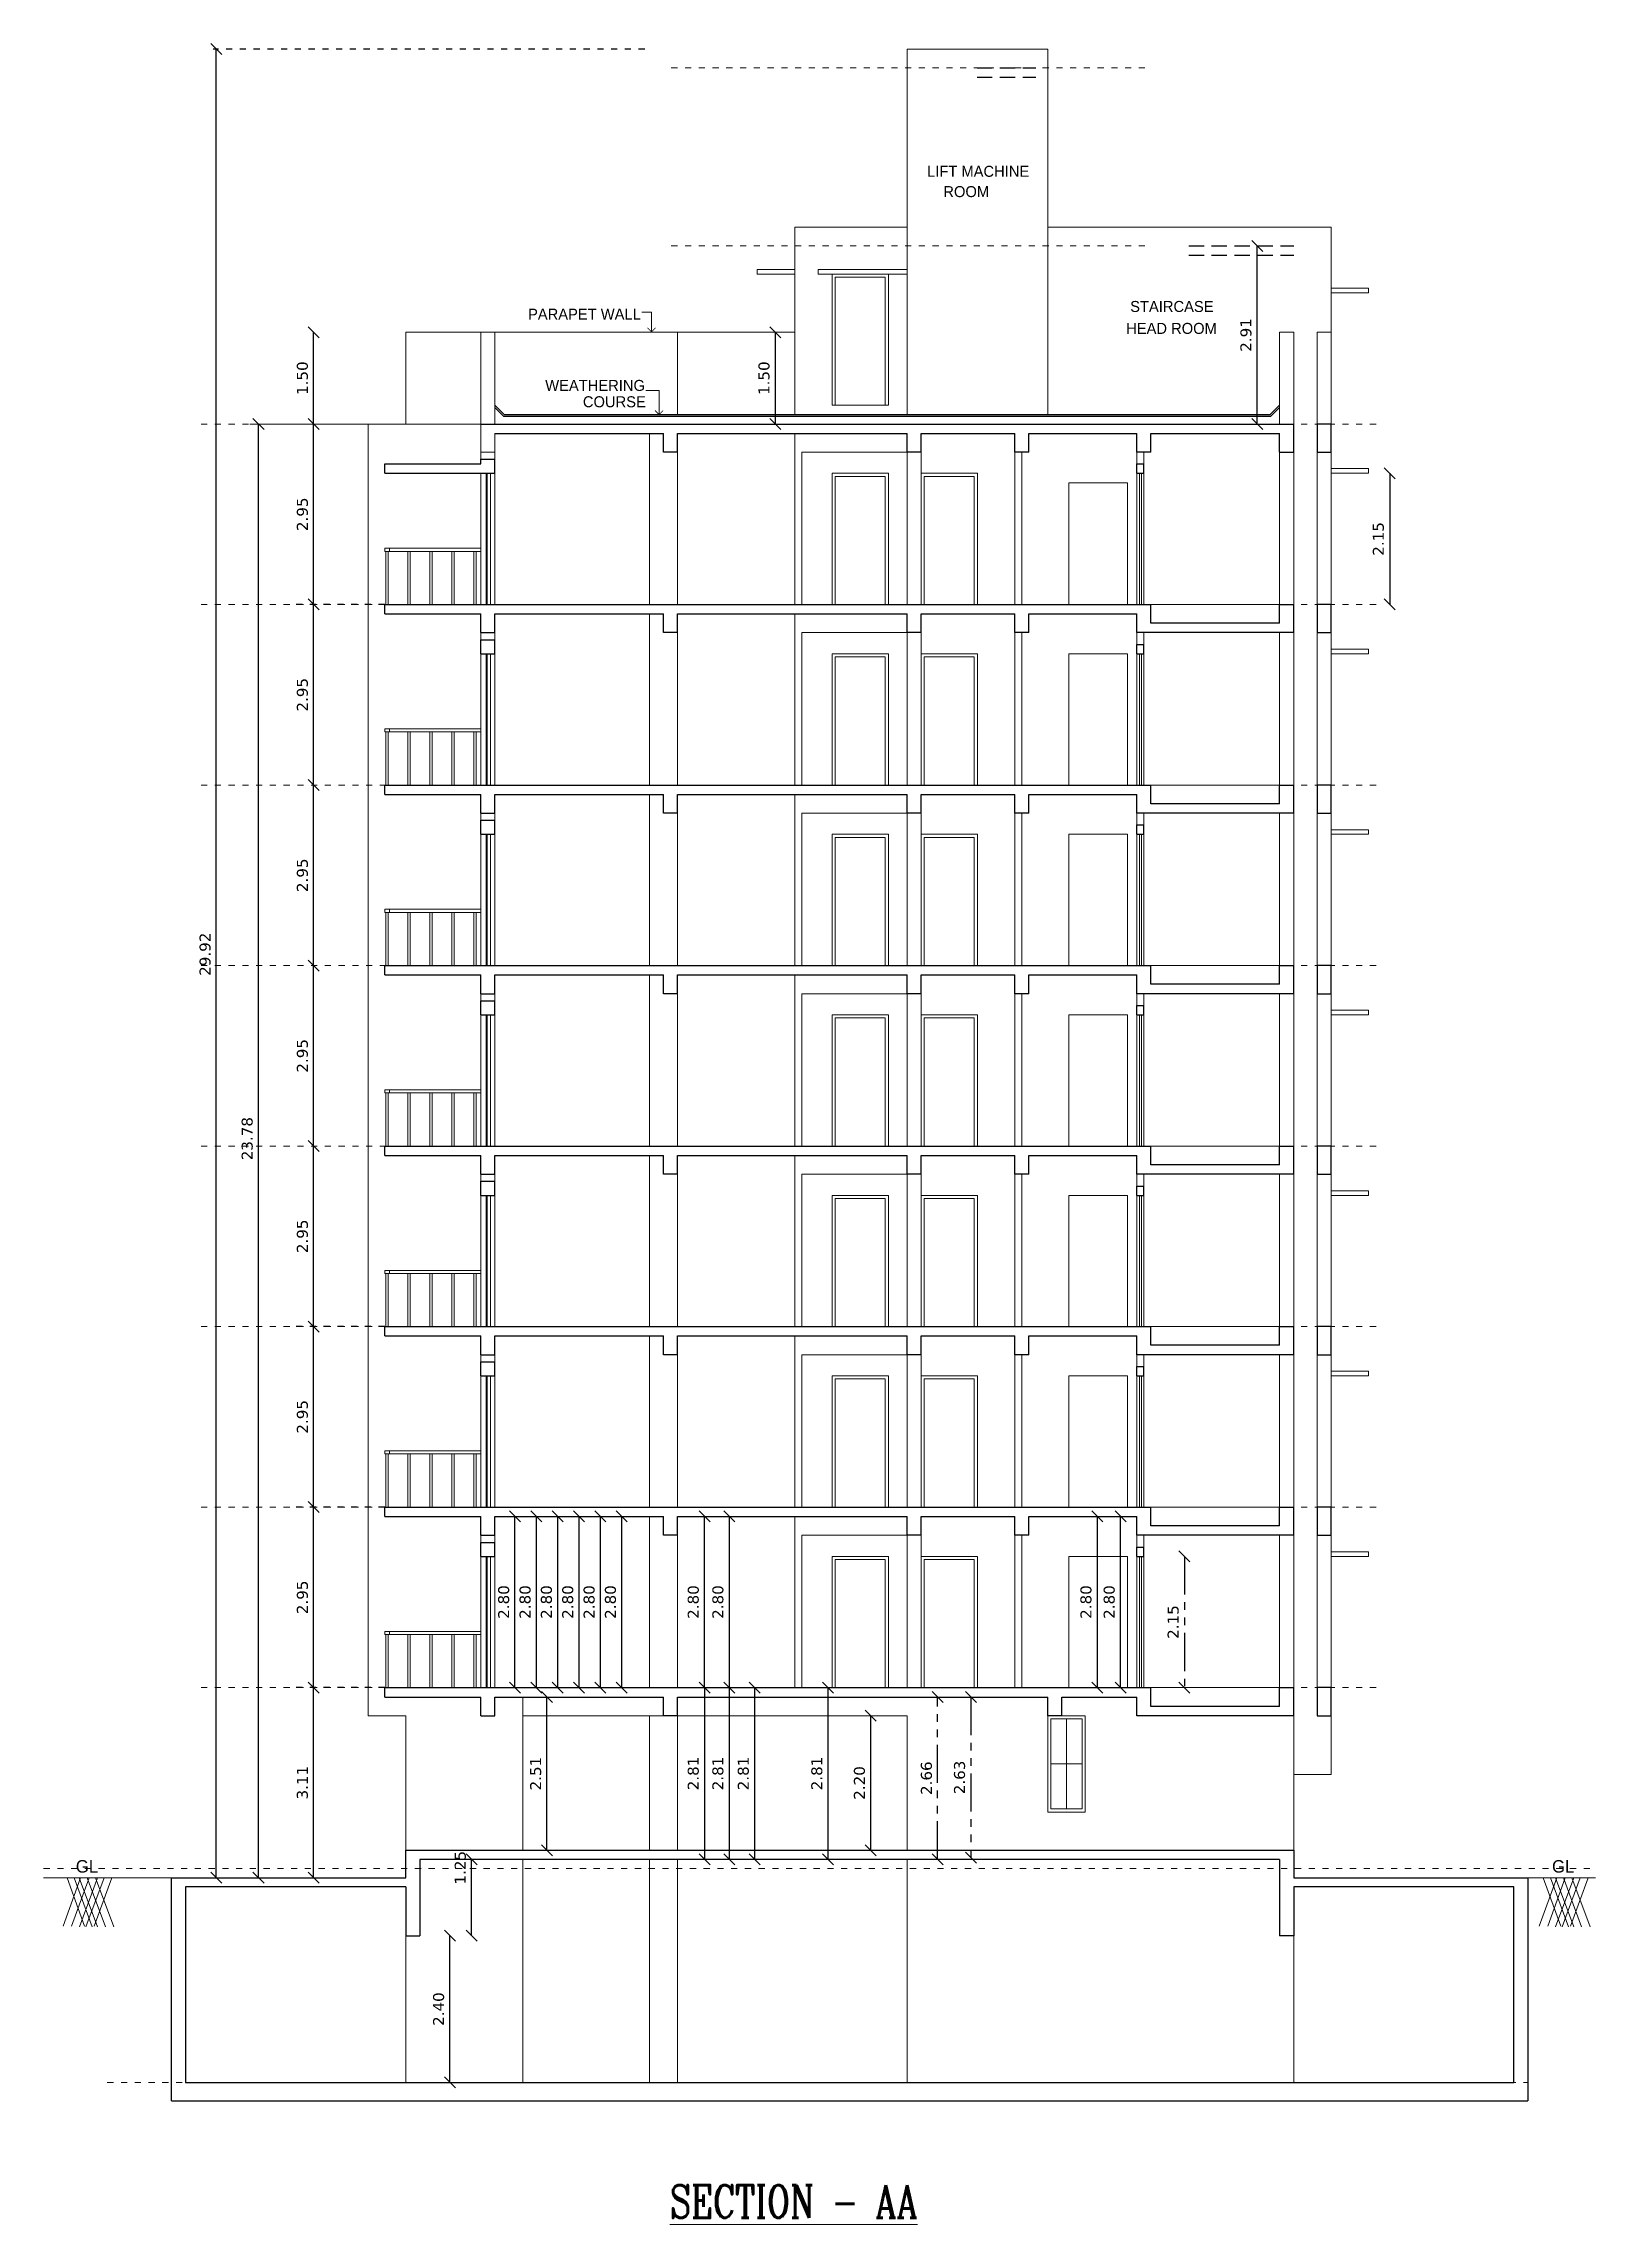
# Model space of a CAD drawing. Header units: metres. Extents: x 609 to 1377, y 679 to 857.
# Drawn here: x 1032.43 to 1057.82, y 678.72 to 714.39 of the extents above; entities that cross this region are included whole.
import ezdxf

# ---------------------------------------------------------------- set-up
doc = ezdxf.new("R2010")
doc.units = ezdxf.units.M
doc.header["$MEASUREMENT"] = 0
doc.header["$PDMODE"] = 2
doc.header["$PDSIZE"] = 50
for name, pattern in [('DOT2', [0.125, 0, -0.125]), ('DOTX2', [0.5, 0, -0.5]), ('HIDDEN', [0.375, 0.25, -0.125]), ('PHANTOM2', [1.25, 0.625, -0.125, 0.125, -0.125, 0.125, -0.125])]:
    doc.linetypes.add(name, pattern=pattern)
doc.layers.get('0').update_dxf_attribs({"lineweight": 0})
doc.layers.get('Defpoints').update_dxf_attribs({"lineweight": 0})
doc.layers.add('BLK_1_BASEMENT_-1_BLDG_FOOTPRINT', color=1, linetype='Continuous', plot=False)
for name, color, linetype, lineweight in [('BLK_1_DRIVERS_TOILET', 165, 'Continuous', 0), ('BLK_1_FLR_1_KITCHEN', 163, 'Continuous', 0), ('BLK_i_WC_DRIVERS_TOILET_HT', 160, 'Continuous', 0), ('DIM', 3, 'Continuous', 0), ('DOOR', 8, 'Continuous', 0), ('ED', 30, 'Continuous', 0), ('ROOM TEXT', 7, 'Continuous', 0), ('TEXT', 7, 'Continuous', 0), ('wall', 7, 'Continuous', 0)]:
    doc.layers.add(name, color=color, linetype=linetype, lineweight=lineweight)
for name, color, linetype in [('BLK_1_FLR_0_AC_ROOM_1', 117, 'Continuous'), ('BLK_1_FLR_0_BATH_HT', 205, 'Continuous'), ('BLK_1_FLR_0_REGULAR_ROOM_1', 117, 'Continuous'), ('BLK_1_FLR_0_REGULAR_ROOM_2', 117, 'Continuous'), ('BLK_1_FLR_0_REGULAR_ROOM_3', 117, 'Continuous'), ('BLK_1_FLR_1_AC_ROOM_1', 117, 'Continuous'), ('BLK_1_FLR_1_AC_ROOM_2', 117, 'Continuous'), ('BLK_1_FLR_1_AC_ROOM_3', 117, 'Continuous'), ('BLK_1_FLR_1_AC_ROOM_4', 117, 'Continuous'), ('BLK_1_FLR_1_AC_ROOM_5', 117, 'Continuous'), ('BLK_1_FLR_1_AC_ROOM_6', 117, 'Continuous'), ('BLK_1_FLR_1_REGULAR_ROOM_1', 117, 'Continuous'), ('BLK_1_FLR_1_REGULAR_ROOM_2', 117, 'Continuous'), ('BLK_1_FLR_1_WC_BATH_HT', 223, 'Continuous'), ('BLK_1_PARAPET_HT', 233, 'Continuous'), ('BLK_n_SHADE_OVERHANG', 3, 'Continuous'), ('COLUMN', 2, 'Continuous'), ('ELECTRICAL_ROOM', 51, 'Continuous'), ('flr hts', 252, 'HIDDEN'), ('HAT', 15, 'Continuous')]:
    doc.layers.add(name, color=color, linetype=linetype)
doc.styles.add('GPL$0$ROMANC', font='romanc', dxfattribs={"width": 0.75})
doc.styles.get("Standard").update_dxf_attribs({"font": 'verdana.ttf', "height": 0.18})
doc.styles.add('UATEXT', font='GOTHIC.TTF')
doc.styles.add('USA', font='GOTHIC.TTF', dxfattribs={"width": 0.8})
doc.dimstyles.new('ED', dxfattribs={"dimscale": 0, "dimtxt": 0.18, "dimasz": 0.18, "dimexe": 0, "dimexo": 0, "dimgap": 0.09, "dimtad": 1, "dimtoh": 1, "dimzin": 3, "dimdsep": 46, "dimtxsty": 'Standard', "dimblk": 'OBLIQUE', "dimcen": 0.09, "dimse1": 1, "dimse2": 1, "dimclrd": 251, "dimclrt": 30, "dimadec": 0, "dimazin": 0, "dimtfac": 1, "dimtmove": 0, "dimatfit": 3, "dimldrblk": 'ARCHTICK', "dimfxl": 1, "dimtolj": 1, "dimtzin": 0, "dimarcsym": 0})
doc.dimstyles.get("Standard").update_dxf_attribs({"dimscale": 0, "dimtxt": 0.18, "dimasz": 0.18, "dimexe": 0.18, "dimexo": 0.0625, "dimgap": 0.09, "dimtad": 1, "dimtoh": 1, "dimzin": 0, "dimdsep": 46, "dimtxsty": 'Standard', "dimblk": 'OBLIQUE', "dimcen": 0.09, "dimse1": 1, "dimse2": 1, "dimadec": 0, "dimazin": 0, "dimtfac": 1, "dimtofl": 0, "dimtmove": 0, "dimatfit": 3, "dimldrblk": 'OBLIQUE', "dimfxl": 1, "dimtolj": 1, "dimtzin": 0, "dimarcsym": 0})

msp = doc.modelspace()

# ---------------------------------------------------------------- texts
at = {"layer": 'DIM', "style": 'USA'}
for p in [(1032.953, 684.471), (1057.108, 684.471)]:
    msp.add_text('GL', height=0.2044, dxfattribs=at).set_placement(p)
at = {"layer": 'ROOM TEXT', "style": 'UATEXT'}
for s, p in [('LIFT MACHINE', (1046.882, 712.215)), ('ROOM', (1047.148, 711.883)), ('PARAPET WALL', (1040.352, 709.878)), ('STAIRCASE', (1050.205, 710.004)), ('HEAD ROOM', (1050.139, 709.645)), ('WEATHERING', (1040.634, 708.712)), ('COURSE', (1041.25, 708.445))]:
    msp.add_text(s, height=0.18, dxfattribs=at).set_placement(p)
at = {"layer": 'TEXT', "style": 'GPL$0$ROMANC', "width": 0.75}
msp.add_text('%%USECTION - AA', height=0.53667, dxfattribs=at).set_placement((1042.673, 678.823))

# ---------------------------------------------------------------- blocks, each defined once
blk = doc.blocks.new('A')
at = {"const_width": 0.512}
blk.add_lwpolyline([(-2.8, -2.4), (0, 0), (2.4, -2.8)], dxfattribs=at)
blk = doc.blocks.new('_Oblique')
at = {"color": 0, "linetype": 'ByBlock', "lineweight": -2}
blk.add_line((-0.5, -0.5), (0.5, 0.5), dxfattribs=at)
blk = doc.blocks.new('*D91')
at = {"layer": 'Defpoints', "color": 0}
for p in [(1036.844, 687.498), (1038.352, 687.498), (1038.352, 684.388)]:
    blk.add_point(p, dxfattribs=at)
at = {"layer": 'ED', "color": 251, "lineweight": -2}
blk.add_line((1036.844, 684.388), (1036.844, 687.498), dxfattribs=at)
at = {"layer": 'ED', "color": 251, "lineweight": -2, "xscale": 0.18, "yscale": 0.18, "zscale": 0.18}
for p, rotation in [((1036.844, 687.498), 90), ((1036.844, 684.388), 270)]:
    blk.add_blockref('_Oblique', p, dxfattribs=dict(at, rotation=rotation))
at = {"layer": 'ED', "color": 30, "insert": (1036.661, 685.943), "char_height": 0.18, "attachment_point": 5, "rotation": 90}
blk.add_mtext('\\A1;3.11', dxfattribs=at)
blk = doc.blocks.new('_ArchTick')
at = {"color": 0, "const_width": 0.15}
blk.add_lwpolyline([(-0.5, -0.5), (0.5, 0.5)], dxfattribs=at)
blk = doc.blocks.new('*D92')
at = {"layer": 'Defpoints', "color": 0}
for p in [(1036.844, 690.451), (1038.007, 690.451), (1038.252, 687.498)]:
    blk.add_point(p, dxfattribs=at)
at = {"layer": 'ED', "color": 251, "lineweight": -2}
blk.add_line((1036.844, 687.498), (1036.844, 690.451), dxfattribs=at)
at = {"layer": 'ED', "color": 251, "lineweight": -2, "xscale": 0.18, "yscale": 0.18, "zscale": 0.18}
for p, rotation in [((1036.844, 690.451), 90), ((1036.844, 687.498), 270)]:
    blk.add_blockref('_Oblique', p, dxfattribs=dict(at, rotation=rotation))
at = {"layer": 'ED', "color": 30, "insert": (1036.661, 688.974), "char_height": 0.18, "attachment_point": 5, "rotation": 90}
blk.add_mtext('\\A1;2.95', dxfattribs=at)
blk = doc.blocks.new('*D93')
at = {"layer": 'Defpoints', "color": 0}
for p in [(1036.844, 693.404), (1038.007, 693.404), (1038.007, 690.451)]:
    blk.add_point(p, dxfattribs=at)
at = {"layer": 'ED', "color": 251, "lineweight": -2}
blk.add_line((1036.844, 690.451), (1036.844, 693.404), dxfattribs=at)
at = {"layer": 'ED', "color": 251, "lineweight": -2, "xscale": 0.18, "yscale": 0.18, "zscale": 0.18}
for p, rotation in [((1036.844, 693.404), 90), ((1036.844, 690.451), 270)]:
    blk.add_blockref('_Oblique', p, dxfattribs=dict(at, rotation=rotation))
at = {"layer": 'ED', "color": 30, "insert": (1036.661, 691.928), "char_height": 0.18, "attachment_point": 5, "rotation": 90}
blk.add_mtext('\\A1;2.95', dxfattribs=at)
blk = doc.blocks.new('*D94')
at = {"layer": 'Defpoints', "color": 0}
for p in [(1036.844, 696.358), (1038.007, 696.358), (1038.007, 693.404)]:
    blk.add_point(p, dxfattribs=at)
at = {"layer": 'ED', "color": 251, "lineweight": -2}
blk.add_line((1036.844, 693.404), (1036.844, 696.358), dxfattribs=at)
at = {"layer": 'ED', "color": 251, "lineweight": -2, "xscale": 0.18, "yscale": 0.18, "zscale": 0.18}
for p, rotation in [((1036.844, 696.358), 90), ((1036.844, 693.404), 270)]:
    blk.add_blockref('_Oblique', p, dxfattribs=dict(at, rotation=rotation))
at = {"layer": 'ED', "color": 30, "insert": (1036.661, 694.881), "char_height": 0.18, "attachment_point": 5, "rotation": 90}
blk.add_mtext('\\A1;2.95', dxfattribs=at)
blk = doc.blocks.new('*D95')
at = {"layer": 'Defpoints', "color": 0}
for p in [(1036.844, 708.171), (1039.579, 708.171), (1037.151, 705.218)]:
    blk.add_point(p, dxfattribs=at)
at = {"layer": 'ED', "color": 251, "lineweight": -2}
blk.add_line((1036.844, 705.218), (1036.844, 708.171), dxfattribs=at)
at = {"layer": 'ED', "color": 251, "lineweight": -2, "xscale": 0.18, "yscale": 0.18, "zscale": 0.18}
for p, rotation in [((1036.844, 708.171), 90), ((1036.844, 705.218), 270)]:
    blk.add_blockref('_Oblique', p, dxfattribs=dict(at, rotation=rotation))
at = {"layer": 'ED', "color": 30, "insert": (1036.661, 706.694), "char_height": 0.18, "attachment_point": 5, "rotation": 90}
blk.add_mtext('\\A1;2.95', dxfattribs=at)
blk = doc.blocks.new('*D96')
at = {"layer": 'Defpoints', "color": 0}
for p in [(1036.844, 709.671), (1039.579, 709.671), (1039.579, 708.171)]:
    blk.add_point(p, dxfattribs=at)
at = {"layer": 'wall', "color": 251, "lineweight": -2}
blk.add_line((1036.844, 708.171), (1036.844, 709.671), dxfattribs=at)
at = {"layer": 'wall', "color": 251, "lineweight": -2, "xscale": 0.18, "yscale": 0.18, "zscale": 0.18}
for p, rotation in [((1036.844, 709.671), 90), ((1036.844, 708.171), 270)]:
    blk.add_blockref('_Oblique', p, dxfattribs=dict(at, rotation=rotation))
at = {"layer": 'wall', "color": 30, "insert": (1036.661, 708.921), "char_height": 0.18, "attachment_point": 5, "rotation": 90}
blk.add_mtext('\\A1;1.50', dxfattribs=at)
blk = doc.blocks.new('*D28')
at = {"layer": 'Defpoints', "color": 0}
for p in [(1035.942, 708.171), (1036.844, 708.171), (1036.844, 684.388)]:
    blk.add_point(p, dxfattribs=at)
at = {"layer": 'ED', "color": 251, "lineweight": -2}
blk.add_line((1035.942, 684.388), (1035.942, 708.171), dxfattribs=at)
at = {"layer": 'ED', "color": 251, "lineweight": -2, "xscale": 0.18, "yscale": 0.18, "zscale": 0.18}
for p, rotation in [((1035.942, 708.171), 90), ((1035.942, 684.388), 270)]:
    blk.add_blockref('_Oblique', p, dxfattribs=dict(at, rotation=rotation))
at = {"layer": 'ED', "color": 30, "insert": (1035.758, 696.479), "char_height": 0.18, "attachment_point": 5, "rotation": 90}
blk.add_mtext('\\A1;23.78', dxfattribs=at)
blk = doc.blocks.new('*D97')
at = {"layer": 'Defpoints', "color": 0}
for p in [(1035.252, 714.304), (1046.556, 714.304), (1036.126, 684.388)]:
    blk.add_point(p, dxfattribs=at)
at = {"layer": 'ED', "color": 251, "lineweight": -2}
blk.add_line((1035.252, 684.388), (1035.252, 714.304), dxfattribs=at)
at = {"layer": 'ED', "color": 251, "lineweight": -2, "xscale": 0.18, "yscale": 0.18, "zscale": 0.18}
for p, rotation in [((1035.252, 714.304), 90), ((1035.252, 684.388), 270)]:
    blk.add_blockref('_Oblique', p, dxfattribs=dict(at, rotation=rotation))
at = {"layer": 'ED', "color": 30, "insert": (1035.069, 699.496), "char_height": 0.18, "attachment_point": 5, "rotation": 90}
blk.add_mtext('\\A1;29.92', dxfattribs=at)
blk = doc.blocks.new('*D98')
at = {"layer": 'Defpoints', "color": 0}
for p in [(1052.284, 711.084), (1052.651, 711.084), (1052.651, 708.171)]:
    blk.add_point(p, dxfattribs=at)
at = {"layer": 'ED', "color": 251, "lineweight": -2}
blk.add_line((1052.284, 708.171), (1052.284, 711.084), dxfattribs=at)
at = {"layer": 'ED', "color": 251, "lineweight": -2, "xscale": 0.18, "yscale": 0.18, "zscale": 0.18}
for p, rotation in [((1052.284, 711.084), 90), ((1052.284, 708.171), 270)]:
    blk.add_blockref('_Oblique', p, dxfattribs=dict(at, rotation=rotation))
at = {"layer": 'ED', "color": 30, "insert": (1052.1, 709.628), "char_height": 0.18, "attachment_point": 5, "rotation": 90}
blk.add_mtext('\\A1;2.91', dxfattribs=at)
blk = doc.blocks.new('*D99')
at = {"layer": 'Defpoints', "color": 0}
for p in [(1045.96, 687.038), (1046.556, 687.038), (1046.556, 684.838)]:
    blk.add_point(p, dxfattribs=at)
at = {"layer": 'ED', "color": 251, "lineweight": -2}
blk.add_line((1045.96, 684.838), (1045.96, 687.038), dxfattribs=at)
at = {"layer": 'ED', "color": 251, "lineweight": -2, "xscale": 0.18, "yscale": 0.18, "zscale": 0.18}
for p, rotation in [((1045.96, 687.038), 90), ((1045.96, 684.838), 270)]:
    blk.add_blockref('_Oblique', p, dxfattribs=dict(at, rotation=rotation))
at = {"layer": 'ED', "color": 30, "insert": (1045.776, 685.938), "char_height": 0.18, "attachment_point": 5, "rotation": 90}
blk.add_mtext('\\A1;2.20', dxfattribs=at)
blk = doc.blocks.new('*D142')
at = {"layer": 'BLK_1_FLR_0_REGULAR_ROOM_1', "color": 0, "lineweight": -2}
blk.add_line((1043.242, 687.498), (1043.242, 684.688), dxfattribs=at)
at = {"layer": 'Defpoints', "color": 0}
for p in [(1042.799, 687.498), (1042.799, 684.688), (1043.242, 684.688)]:
    blk.add_point(p, dxfattribs=at)
at = {"layer": 'BLK_1_FLR_0_REGULAR_ROOM_1', "color": 0, "lineweight": -2, "xscale": 0.18, "yscale": 0.18, "zscale": 0.18}
for p, rotation in [((1043.242, 687.498), 90), ((1043.242, 684.688), 270)]:
    blk.add_blockref('_Oblique', p, dxfattribs=dict(at, rotation=rotation))
at = {"layer": 'BLK_1_FLR_0_REGULAR_ROOM_1', "color": 0, "insert": (1043.057, 686.093), "char_height": 0.18, "attachment_point": 5, "rotation": 90}
blk.add_mtext('\\A1;2.81', dxfattribs=at)
blk = doc.blocks.new('*D143')
at = {"layer": 'BLK_1_FLR_0_REGULAR_ROOM_2', "color": 0, "lineweight": -2}
blk.add_line((1043.644, 687.498), (1043.644, 684.688), dxfattribs=at)
at = {"layer": 'Defpoints', "color": 0}
for p in [(1042.799, 687.498), (1042.799, 684.688), (1043.644, 684.688)]:
    blk.add_point(p, dxfattribs=at)
at = {"layer": 'BLK_1_FLR_0_REGULAR_ROOM_2', "color": 0, "lineweight": -2, "xscale": 0.18, "yscale": 0.18, "zscale": 0.18}
for p, rotation in [((1043.644, 687.498), 90), ((1043.644, 684.688), 270)]:
    blk.add_blockref('_Oblique', p, dxfattribs=dict(at, rotation=rotation))
at = {"layer": 'BLK_1_FLR_0_REGULAR_ROOM_2', "color": 0, "insert": (1043.46, 686.093), "char_height": 0.18, "attachment_point": 5, "rotation": 90}
blk.add_mtext('\\A1;2.81', dxfattribs=at)
blk = doc.blocks.new('*D144')
at = {"layer": 'BLK_1_FLR_1_REGULAR_ROOM_1', "color": 0, "lineweight": -2}
blk.add_line((1043.242, 687.498), (1043.242, 690.298), dxfattribs=at)
at = {"layer": 'Defpoints', "color": 0}
for p in [(1042.799, 690.298), (1043.242, 690.298), (1042.799, 687.498)]:
    blk.add_point(p, dxfattribs=at)
at = {"layer": 'BLK_1_FLR_1_REGULAR_ROOM_1', "color": 0, "lineweight": -2, "xscale": 0.18, "yscale": 0.18, "zscale": 0.18}
for p, rotation in [((1043.242, 690.298), 90), ((1043.242, 687.498), 270)]:
    blk.add_blockref('_Oblique', p, dxfattribs=dict(at, rotation=rotation))
at = {"layer": 'BLK_1_FLR_1_REGULAR_ROOM_1', "color": 0, "insert": (1043.057, 688.898), "char_height": 0.18, "attachment_point": 5, "rotation": 90}
blk.add_mtext('\\A1;2.80', dxfattribs=at)
blk = doc.blocks.new('*D145')
at = {"layer": 'BLK_1_FLR_1_REGULAR_ROOM_2', "color": 0, "lineweight": -2}
blk.add_line((1043.644, 690.298), (1043.644, 687.498), dxfattribs=at)
at = {"layer": 'Defpoints', "color": 0}
for p in [(1042.799, 690.298), (1042.799, 687.498), (1043.644, 687.498)]:
    blk.add_point(p, dxfattribs=at)
at = {"layer": 'BLK_1_FLR_1_REGULAR_ROOM_2', "color": 0, "lineweight": -2, "xscale": 0.18, "yscale": 0.18, "zscale": 0.18}
for p, rotation in [((1043.644, 690.298), 90), ((1043.644, 687.498), 270)]:
    blk.add_blockref('_Oblique', p, dxfattribs=dict(at, rotation=rotation))
at = {"layer": 'BLK_1_FLR_1_REGULAR_ROOM_2', "color": 0, "insert": (1043.46, 688.898), "char_height": 0.18, "attachment_point": 5, "rotation": 90}
blk.add_mtext('\\A1;2.80', dxfattribs=at)
blk = doc.blocks.new('*D146')
at = {"layer": 'BLK_1_FLR_1_WC_BATH_HT', "color": 0, "lineweight": -2}
blk.add_line((1049.668, 687.498), (1049.668, 690.298), dxfattribs=at)
at = {"layer": 'Defpoints', "color": 0}
for p in [(1048.423, 690.298), (1049.668, 690.298), (1048.423, 687.498)]:
    blk.add_point(p, dxfattribs=at)
at = {"layer": 'BLK_1_FLR_1_WC_BATH_HT', "color": 0, "lineweight": -2, "xscale": 0.18, "yscale": 0.18, "zscale": 0.18}
for p, rotation in [((1049.668, 690.298), 90), ((1049.668, 687.498), 270)]:
    blk.add_blockref('_Oblique', p, dxfattribs=dict(at, rotation=rotation))
at = {"layer": 'BLK_1_FLR_1_WC_BATH_HT', "color": 0, "insert": (1049.483, 688.898), "char_height": 0.18, "attachment_point": 5, "rotation": 90}
blk.add_mtext('\\A1;2.80', dxfattribs=at)
blk = doc.blocks.new('*D147')
at = {"layer": 'BLK_1_PARAPET_HT', "color": 0, "lineweight": -2}
blk.add_line((1044.398, 709.671), (1044.398, 708.171), dxfattribs=at)
at = {"layer": 'Defpoints', "color": 0}
for p in [(1044.716, 709.671), (1044.398, 708.171), (1044.716, 708.171)]:
    blk.add_point(p, dxfattribs=at)
at = {"layer": 'BLK_1_PARAPET_HT', "color": 0, "lineweight": -2, "xscale": 0.18, "yscale": 0.18, "zscale": 0.18}
for p, rotation in [((1044.398, 709.671), 90), ((1044.398, 708.171), 270)]:
    blk.add_blockref('_Oblique', p, dxfattribs=dict(at, rotation=rotation))
at = {"layer": 'BLK_1_PARAPET_HT', "color": 0, "insert": (1044.214, 708.921), "char_height": 0.18, "attachment_point": 5, "rotation": 90}
blk.add_mtext('\\A1;1.50', dxfattribs=at)
blk = doc.blocks.new('*D176')
at = {"layer": 'BLK_n_SHADE_OVERHANG', "color": 0, "lineweight": -2}
blk.add_line((1054.451, 707.364), (1054.451, 705.218), dxfattribs=at)
at = {"layer": 'Defpoints', "color": 0}
for p in [(1053.494, 707.364), (1053.494, 705.218), (1054.451, 705.218)]:
    blk.add_point(p, dxfattribs=at)
at = {"layer": 'BLK_n_SHADE_OVERHANG', "color": 0, "lineweight": -2, "xscale": 0.18, "yscale": 0.18, "zscale": 0.18}
for p, rotation in [((1054.451, 707.364), 90), ((1054.451, 705.218), 270)]:
    blk.add_blockref('_Oblique', p, dxfattribs=dict(at, rotation=rotation))
at = {"layer": 'BLK_n_SHADE_OVERHANG', "color": 0, "insert": (1054.267, 706.291), "char_height": 0.18, "attachment_point": 5, "rotation": 90}
blk.add_mtext('\\A1;2.15', dxfattribs=at)
blk = doc.blocks.new('*D178')
at = {"layer": 'BLK_1_FLR_1_KITCHEN', "color": 0, "lineweight": -2}
blk.add_line((1050.048, 687.498), (1050.048, 690.298), dxfattribs=at)
at = {"layer": 'Defpoints', "color": 0}
for p in [(1048.866, 690.298), (1050.048, 690.298), (1048.866, 687.498)]:
    blk.add_point(p, dxfattribs=at)
at = {"layer": 'BLK_1_FLR_1_KITCHEN', "color": 0, "lineweight": -2, "xscale": 0.18, "yscale": 0.18, "zscale": 0.18}
for p, rotation in [((1050.048, 690.298), 90), ((1050.048, 687.498), 270)]:
    blk.add_blockref('_Oblique', p, dxfattribs=dict(at, rotation=rotation))
at = {"layer": 'BLK_1_FLR_1_KITCHEN', "color": 0, "insert": (1049.863, 688.898), "char_height": 0.18, "attachment_point": 5, "rotation": 90}
blk.add_mtext('\\A1;2.80', dxfattribs=at)
blk = doc.blocks.new('*D179')
at = {"layer": 'BLK_1_FLR_1_AC_ROOM_1', "color": 0, "lineweight": -2}
blk.add_line((1040.139, 687.498), (1040.139, 690.298), dxfattribs=at)
at = {"layer": 'Defpoints', "color": 0}
for p in [(1039.809, 690.298), (1040.139, 690.298), (1039.809, 687.498)]:
    blk.add_point(p, dxfattribs=at)
at = {"layer": 'BLK_1_FLR_1_AC_ROOM_1', "color": 0, "lineweight": -2, "xscale": 0.18, "yscale": 0.18, "zscale": 0.18}
for p, rotation in [((1040.139, 690.298), 90), ((1040.139, 687.498), 270)]:
    blk.add_blockref('_Oblique', p, dxfattribs=dict(at, rotation=rotation))
at = {"layer": 'BLK_1_FLR_1_AC_ROOM_1', "color": 0, "insert": (1039.955, 688.898), "char_height": 0.18, "attachment_point": 5, "rotation": 90}
blk.add_mtext('\\A1;2.80', dxfattribs=at)
blk = doc.blocks.new('*D312')
at = {"layer": 'Defpoints', "color": 0}
for p in [(1036.844, 699.311), (1038.007, 699.311), (1038.007, 696.358)]:
    blk.add_point(p, dxfattribs=at)
at = {"layer": 'ED', "color": 251, "lineweight": -2}
blk.add_line((1036.844, 696.358), (1036.844, 699.311), dxfattribs=at)
at = {"layer": 'ED', "color": 251, "lineweight": -2, "xscale": 0.18, "yscale": 0.18, "zscale": 0.18}
for p, rotation in [((1036.844, 699.311), 90), ((1036.844, 696.358), 270)]:
    blk.add_blockref('_Oblique', p, dxfattribs=dict(at, rotation=rotation))
at = {"layer": 'ED', "color": 30, "insert": (1036.661, 697.834), "char_height": 0.18, "attachment_point": 5, "rotation": 90}
blk.add_mtext('\\A1;2.95', dxfattribs=at)
blk = doc.blocks.new('*D313')
at = {"layer": 'Defpoints', "color": 0}
for p in [(1036.844, 702.264), (1038.007, 702.264), (1038.007, 699.311)]:
    blk.add_point(p, dxfattribs=at)
at = {"layer": 'ED', "color": 251, "lineweight": -2}
blk.add_line((1036.844, 699.311), (1036.844, 702.264), dxfattribs=at)
at = {"layer": 'ED', "color": 251, "lineweight": -2, "xscale": 0.18, "yscale": 0.18, "zscale": 0.18}
for p, rotation in [((1036.844, 702.264), 90), ((1036.844, 699.311), 270)]:
    blk.add_blockref('_Oblique', p, dxfattribs=dict(at, rotation=rotation))
at = {"layer": 'ED', "color": 30, "insert": (1036.661, 700.788), "char_height": 0.18, "attachment_point": 5, "rotation": 90}
blk.add_mtext('\\A1;2.95', dxfattribs=at)
blk = doc.blocks.new('*D314')
at = {"layer": 'Defpoints', "color": 0}
for p in [(1036.844, 705.218), (1038.007, 705.218), (1038.007, 702.264)]:
    blk.add_point(p, dxfattribs=at)
at = {"layer": 'ED', "color": 251, "lineweight": -2}
blk.add_line((1036.844, 702.264), (1036.844, 705.218), dxfattribs=at)
at = {"layer": 'ED', "color": 251, "lineweight": -2, "xscale": 0.18, "yscale": 0.18, "zscale": 0.18}
for p, rotation in [((1036.844, 705.218), 90), ((1036.844, 702.264), 270)]:
    blk.add_blockref('_Oblique', p, dxfattribs=dict(at, rotation=rotation))
at = {"layer": 'ED', "color": 30, "insert": (1036.661, 703.741), "char_height": 0.18, "attachment_point": 5, "rotation": 90}
blk.add_mtext('\\A1;2.95', dxfattribs=at)
blk = doc.blocks.new('*D315')
at = {"layer": 'BLK_1_FLR_1_AC_ROOM_2', "color": 0, "lineweight": -2}
blk.add_line((1040.489, 687.498), (1040.489, 690.298), dxfattribs=at)
at = {"layer": 'Defpoints', "color": 0}
for p in [(1040.139, 690.298), (1040.489, 690.298), (1040.255, 687.498)]:
    blk.add_point(p, dxfattribs=at)
at = {"layer": 'BLK_1_FLR_1_AC_ROOM_2', "color": 0, "lineweight": -2, "xscale": 0.18, "yscale": 0.18, "zscale": 0.18}
for p, rotation in [((1040.489, 690.298), 90), ((1040.489, 687.498), 270)]:
    blk.add_blockref('_Oblique', p, dxfattribs=dict(at, rotation=rotation))
at = {"layer": 'BLK_1_FLR_1_AC_ROOM_2', "color": 0, "insert": (1040.305, 688.898), "char_height": 0.18, "attachment_point": 5, "rotation": 90}
blk.add_mtext('\\A1;2.80', dxfattribs=at)
blk = doc.blocks.new('*D316')
at = {"layer": 'BLK_1_FLR_1_AC_ROOM_3', "color": 0, "lineweight": -2}
blk.add_line((1040.838, 687.498), (1040.838, 690.298), dxfattribs=at)
at = {"layer": 'Defpoints', "color": 0}
for p in [(1040.489, 690.298), (1040.838, 690.298), (1040.605, 687.498)]:
    blk.add_point(p, dxfattribs=at)
at = {"layer": 'BLK_1_FLR_1_AC_ROOM_3', "color": 0, "lineweight": -2, "xscale": 0.18, "yscale": 0.18, "zscale": 0.18}
for p, rotation in [((1040.838, 690.298), 90), ((1040.838, 687.498), 270)]:
    blk.add_blockref('_Oblique', p, dxfattribs=dict(at, rotation=rotation))
at = {"layer": 'BLK_1_FLR_1_AC_ROOM_3', "color": 0, "insert": (1040.654, 688.898), "char_height": 0.18, "attachment_point": 5, "rotation": 90}
blk.add_mtext('\\A1;2.80', dxfattribs=at)
blk = doc.blocks.new('*D317')
at = {"layer": 'BLK_1_FLR_1_AC_ROOM_4', "color": 0, "lineweight": -2}
blk.add_line((1041.187, 687.498), (1041.187, 690.298), dxfattribs=at)
at = {"layer": 'Defpoints', "color": 0}
for p in [(1040.838, 690.298), (1041.187, 690.298), (1040.954, 687.498)]:
    blk.add_point(p, dxfattribs=at)
at = {"layer": 'BLK_1_FLR_1_AC_ROOM_4', "color": 0, "lineweight": -2, "xscale": 0.18, "yscale": 0.18, "zscale": 0.18}
for p, rotation in [((1041.187, 690.298), 90), ((1041.187, 687.498), 270)]:
    blk.add_blockref('_Oblique', p, dxfattribs=dict(at, rotation=rotation))
at = {"layer": 'BLK_1_FLR_1_AC_ROOM_4', "color": 0, "insert": (1041.003, 688.898), "char_height": 0.18, "attachment_point": 5, "rotation": 90}
blk.add_mtext('\\A1;2.80', dxfattribs=at)
blk = doc.blocks.new('*D318')
at = {"layer": 'BLK_1_FLR_1_AC_ROOM_5', "color": 0, "lineweight": -2}
blk.add_line((1041.537, 687.498), (1041.537, 690.298), dxfattribs=at)
at = {"layer": 'Defpoints', "color": 0}
for p in [(1041.187, 690.298), (1041.537, 690.298), (1041.303, 687.498)]:
    blk.add_point(p, dxfattribs=at)
at = {"layer": 'BLK_1_FLR_1_AC_ROOM_5', "color": 0, "lineweight": -2, "xscale": 0.18, "yscale": 0.18, "zscale": 0.18}
for p, rotation in [((1041.537, 690.298), 90), ((1041.537, 687.498), 270)]:
    blk.add_blockref('_Oblique', p, dxfattribs=dict(at, rotation=rotation))
at = {"layer": 'BLK_1_FLR_1_AC_ROOM_5', "color": 0, "insert": (1041.353, 688.898), "char_height": 0.18, "attachment_point": 5, "rotation": 90}
blk.add_mtext('\\A1;2.80', dxfattribs=at)
blk = doc.blocks.new('*D319')
at = {"layer": 'BLK_1_FLR_1_AC_ROOM_6', "color": 0, "lineweight": -2}
blk.add_line((1041.886, 687.498), (1041.886, 690.298), dxfattribs=at)
at = {"layer": 'Defpoints', "color": 0}
for p in [(1041.537, 690.298), (1041.886, 690.298), (1041.653, 687.498)]:
    blk.add_point(p, dxfattribs=at)
at = {"layer": 'BLK_1_FLR_1_AC_ROOM_6', "color": 0, "lineweight": -2, "xscale": 0.18, "yscale": 0.18, "zscale": 0.18}
for p, rotation in [((1041.886, 690.298), 90), ((1041.886, 687.498), 270)]:
    blk.add_blockref('_Oblique', p, dxfattribs=dict(at, rotation=rotation))
at = {"layer": 'BLK_1_FLR_1_AC_ROOM_6', "color": 0, "insert": (1041.702, 688.898), "char_height": 0.18, "attachment_point": 5, "rotation": 90}
blk.add_mtext('\\A1;2.80', dxfattribs=at)
blk = doc.blocks.new('*D320')
at = {"layer": 'BLK_1_FLR_0_BATH_HT', "color": 0, "lineweight": -2}
blk.add_line((1045.263, 684.688), (1045.263, 687.498), dxfattribs=at)
at = {"layer": 'Defpoints', "color": 0}
for p in [(1043.953, 687.498), (1045.263, 687.498), (1043.953, 684.688)]:
    blk.add_point(p, dxfattribs=at)
at = {"layer": 'BLK_1_FLR_0_BATH_HT', "color": 0, "lineweight": -2, "xscale": 0.18, "yscale": 0.18, "zscale": 0.18}
for p, rotation in [((1045.263, 687.498), 90), ((1045.263, 684.688), 270)]:
    blk.add_blockref('_Oblique', p, dxfattribs=dict(at, rotation=rotation))
at = {"layer": 'BLK_1_FLR_0_BATH_HT', "color": 0, "insert": (1045.079, 686.093), "char_height": 0.18, "attachment_point": 5, "rotation": 90}
blk.add_mtext('\\A1;2.81', dxfattribs=at)
blk = doc.blocks.new('*D321')
at = {"layer": 'BLK_1_FLR_0_AC_ROOM_1', "color": 0, "lineweight": -2}
blk.add_line((1040.662, 684.838), (1040.662, 687.344), dxfattribs=at)
at = {"layer": 'Defpoints', "color": 0}
for p in [(1040.269, 687.344), (1040.662, 687.344), (1040.269, 684.838)]:
    blk.add_point(p, dxfattribs=at)
at = {"layer": 'BLK_1_FLR_0_AC_ROOM_1', "color": 0, "lineweight": -2, "xscale": 0.18, "yscale": 0.18, "zscale": 0.18}
for p, rotation in [((1040.662, 687.344), 90), ((1040.662, 684.838), 270)]:
    blk.add_blockref('_Oblique', p, dxfattribs=dict(at, rotation=rotation))
at = {"layer": 'BLK_1_FLR_0_AC_ROOM_1', "color": 0, "insert": (1040.478, 686.091), "char_height": 0.18, "attachment_point": 5, "rotation": 90}
blk.add_mtext('\\A1;2.51', dxfattribs=at)
blk = doc.blocks.new('*D322')
at = {"layer": 'BLK_1_FLR_0_REGULAR_ROOM_3', "color": 0, "lineweight": -2}
blk.add_line((1044.06, 687.498), (1044.06, 684.688), dxfattribs=at)
at = {"layer": 'Defpoints', "color": 0}
for p in [(1043.617, 687.498), (1043.617, 684.688), (1044.06, 684.688)]:
    blk.add_point(p, dxfattribs=at)
at = {"layer": 'BLK_1_FLR_0_REGULAR_ROOM_3', "color": 0, "lineweight": -2, "xscale": 0.18, "yscale": 0.18, "zscale": 0.18}
for p, rotation in [((1044.06, 687.498), 90), ((1044.06, 684.688), 270)]:
    blk.add_blockref('_Oblique', p, dxfattribs=dict(at, rotation=rotation))
at = {"layer": 'BLK_1_FLR_0_REGULAR_ROOM_3', "color": 0, "insert": (1043.876, 686.093), "char_height": 0.18, "attachment_point": 5, "rotation": 90}
blk.add_mtext('\\A1;2.81', dxfattribs=at)
blk = doc.blocks.new('*D324')
at = {"layer": 'BLK_1_BASEMENT_-1_BLDG_FOOTPRINT', "color": 0, "lineweight": -2}
blk.add_line((1039.074, 681.038), (1039.074, 683.438), dxfattribs=at)
at = {"layer": 'Defpoints', "color": 0}
for p in [(1038.582, 683.438), (1039.074, 683.438), (1042.339, 681.038)]:
    blk.add_point(p, dxfattribs=at)
at = {"layer": 'BLK_1_BASEMENT_-1_BLDG_FOOTPRINT', "color": 0, "lineweight": -2, "xscale": 0.18, "yscale": 0.18, "zscale": 0.18}
for p, rotation in [((1039.074, 683.438), 90), ((1039.074, 681.038), 270)]:
    blk.add_blockref('_Oblique', p, dxfattribs=dict(at, rotation=rotation))
at = {"layer": 'BLK_1_BASEMENT_-1_BLDG_FOOTPRINT', "color": 0, "insert": (1038.89, 682.238), "char_height": 0.18, "attachment_point": 5, "rotation": 90}
blk.add_mtext('\\A1;2.40', dxfattribs=at)
blk = doc.blocks.new('*D334')
at = {"layer": 'BLK_1_BASEMENT_-1_BLDG_FOOTPRINT', "color": 0, "lineweight": -2}
blk.add_line((1039.428, 683.438), (1039.428, 684.688), dxfattribs=at)
at = {"layer": 'Defpoints', "color": 0}
for p in [(1038.582, 684.688), (1039.428, 684.688), (1038.582, 683.438)]:
    blk.add_point(p, dxfattribs=at)
at = {"layer": 'BLK_1_BASEMENT_-1_BLDG_FOOTPRINT', "color": 0, "lineweight": -2, "xscale": 0.18, "yscale": 0.18, "zscale": 0.18}
for p, rotation in [((1039.428, 684.688), 90), ((1039.428, 683.438), 270)]:
    blk.add_blockref('_Oblique', p, dxfattribs=dict(at, rotation=rotation))
at = {"layer": 'BLK_1_BASEMENT_-1_BLDG_FOOTPRINT', "color": 0, "insert": (1039.244, 684.551), "char_height": 0.18, "attachment_point": 5, "rotation": 90}
blk.add_mtext('\\A1;1.25', dxfattribs=at)
blk = doc.blocks.new('*D355')
at = {"layer": 'Defpoints', "color": 0}
for p in [(1049.201, 689.644), (1049.201, 687.498), (1051.093, 687.498)]:
    blk.add_point(p, dxfattribs=at)
at = {"layer": 'ELECTRICAL_ROOM', "color": 0, "linetype": 'PHANTOM2', "lineweight": -2}
blk.add_line((1051.093, 689.644), (1051.093, 687.498), dxfattribs=at)
at = {"layer": 'ELECTRICAL_ROOM', "color": 0, "lineweight": -2, "xscale": 0.18, "yscale": 0.18, "zscale": 0.18}
for p, rotation in [((1051.093, 689.644), 90), ((1051.093, 687.498), 270)]:
    blk.add_blockref('_Oblique', p, dxfattribs=dict(at, rotation=rotation))
at = {"layer": 'ELECTRICAL_ROOM', "color": 0, "insert": (1050.909, 688.571), "char_height": 0.18, "attachment_point": 5, "rotation": 90}
blk.add_mtext('\\A1;2.15', dxfattribs=at)
blk = doc.blocks.new('*D357')
at = {"layer": 'BLK_1_DRIVERS_TOILET', "color": 0, "linetype": 'PHANTOM2', "lineweight": -2}
blk.add_line((1047.055, 684.688), (1047.055, 687.344), dxfattribs=at)
at = {"layer": 'Defpoints', "color": 0}
for p in [(1046.556, 687.344), (1047.055, 687.344), (1046.556, 684.688)]:
    blk.add_point(p, dxfattribs=at)
at = {"layer": 'BLK_1_DRIVERS_TOILET', "color": 0, "lineweight": -2, "xscale": 0.18, "yscale": 0.18, "zscale": 0.18}
for p, rotation in [((1047.055, 687.344), 90), ((1047.055, 684.688), 270)]:
    blk.add_blockref('_Oblique', p, dxfattribs=dict(at, rotation=rotation))
at = {"layer": 'BLK_1_DRIVERS_TOILET', "color": 0, "insert": (1046.872, 686.016), "char_height": 0.18, "attachment_point": 5, "rotation": 90}
blk.add_mtext('\\A1;2.66', dxfattribs=at)
blk = doc.blocks.new('*D358')
at = {"layer": 'BLK_i_WC_DRIVERS_TOILET_HT', "color": 0, "linetype": 'PHANTOM2', "lineweight": -2}
blk.add_line((1047.598, 687.344), (1047.598, 684.713), dxfattribs=at)
at = {"layer": 'Defpoints', "color": 0}
for p in [(1048.856, 687.344), (1047.598, 684.713), (1048.856, 684.713)]:
    blk.add_point(p, dxfattribs=at)
at = {"layer": 'BLK_i_WC_DRIVERS_TOILET_HT', "color": 0, "lineweight": -2, "xscale": 0.18, "yscale": 0.18, "zscale": 0.18}
for p, rotation in [((1047.598, 687.344), 90), ((1047.598, 684.713), 270)]:
    blk.add_blockref('_Oblique', p, dxfattribs=dict(at, rotation=rotation))
at = {"layer": 'BLK_i_WC_DRIVERS_TOILET_HT', "color": 0, "insert": (1047.414, 686.028), "char_height": 0.18, "attachment_point": 5, "rotation": 90}
blk.add_mtext('\\A1;2.63', dxfattribs=at)

# ---------------------------------------------------------------- dimensions: what is measured, and where the dimension line sits
at = {"layer": 'BLK_1_BASEMENT_-1_BLDG_FOOTPRINT', "color": 2}
dim = msp.add_linear_dim(base=(1039.428, 684.688), p1=(1038.582, 683.438), p2=(1038.582, 684.688), angle=90, dimstyle='Standard', override={"dimscale": 1}, dxfattribs=at)
dim.commit()
dim.dimension.update_dxf_attribs({"geometry": '*D334', "text_midpoint": (1039.428, 684.551), "dimtype": 160})
at = {"layer": 'BLK_1_BASEMENT_-1_BLDG_FOOTPRINT', "color": 1}
dim = msp.add_linear_dim(base=(1039.074, 683.438), p1=(1042.339, 681.038), p2=(1038.582, 683.438), angle=90, dimstyle='Standard', override={"dimscale": 1}, dxfattribs=at)
dim.commit()
dim.dimension.update_dxf_attribs({"geometry": '*D324', "text_midpoint": (1038.89, 682.238)})
at = {"layer": 'BLK_1_DRIVERS_TOILET'}
dim = msp.add_linear_dim(base=(1047.055, 687.344), p1=(1046.556, 684.688), p2=(1046.556, 687.344), angle=90, dimstyle='Standard', override={"dimscale": 1, "dimfxl": 0, "dimarcsym": 2}, dxfattribs=at)
dim.commit()
dim.dimension.update_dxf_attribs({"geometry": '*D357', "text_midpoint": (1046.872, 686.016)})
at = {"layer": 'BLK_1_FLR_0_AC_ROOM_1', "color": 1}
dim = msp.add_linear_dim(base=(1040.662, 687.344), p1=(1040.269, 684.838), p2=(1040.269, 687.344), angle=90, dimstyle='Standard', override={"dimscale": 1}, dxfattribs=at)
dim.commit()
dim.dimension.update_dxf_attribs({"geometry": '*D321', "text_midpoint": (1040.478, 686.091)})
at = {"layer": 'BLK_1_FLR_0_BATH_HT'}
dim = msp.add_linear_dim(base=(1045.263, 687.498), p1=(1043.953, 684.688), p2=(1043.953, 687.498), angle=90, dimstyle='Standard', override={"dimscale": 1}, dxfattribs=at)
dim.commit()
dim.dimension.update_dxf_attribs({"geometry": '*D320', "text_midpoint": (1045.079, 686.093)})
at = {"layer": 'BLK_1_FLR_0_REGULAR_ROOM_1', "color": 1}
dim = msp.add_linear_dim(base=(1043.242, 684.688), p1=(1042.799, 687.498), p2=(1042.799, 684.688), angle=90, dimstyle='Standard', override={"dimscale": 1}, dxfattribs=at)
dim.commit()
dim.dimension.update_dxf_attribs({"geometry": '*D142', "text_midpoint": (1043.057, 686.093)})
at = {"layer": 'BLK_1_FLR_0_REGULAR_ROOM_2', "color": 1}
dim = msp.add_linear_dim(base=(1043.644, 684.688), p1=(1042.799, 687.498), p2=(1042.799, 684.688), angle=90, dimstyle='Standard', override={"dimscale": 1}, dxfattribs=at)
dim.commit()
dim.dimension.update_dxf_attribs({"geometry": '*D143', "text_midpoint": (1043.46, 686.093)})
at = {"layer": 'BLK_1_FLR_0_REGULAR_ROOM_3', "color": 1}
dim = msp.add_linear_dim(base=(1044.06, 684.688), p1=(1043.617, 687.498), p2=(1043.617, 684.688), angle=90, dimstyle='Standard', override={"dimscale": 1}, dxfattribs=at)
dim.commit()
dim.dimension.update_dxf_attribs({"geometry": '*D322', "text_midpoint": (1043.876, 686.093)})
at = {"layer": 'BLK_1_FLR_1_AC_ROOM_1', "color": 1}
dim = msp.add_linear_dim(base=(1040.139, 690.298), p1=(1039.809, 687.498), p2=(1039.809, 690.298), angle=90, dimstyle='Standard', override={"dimscale": 1}, dxfattribs=at)
dim.commit()
dim.dimension.update_dxf_attribs({"geometry": '*D179', "text_midpoint": (1039.955, 688.898)})
at = {"layer": 'BLK_1_FLR_1_AC_ROOM_2', "color": 1}
dim = msp.add_linear_dim(base=(1040.489, 690.298), p1=(1040.255, 687.498), p2=(1040.139, 690.298), angle=90, dimstyle='Standard', override={"dimscale": 1}, dxfattribs=at)
dim.commit()
dim.dimension.update_dxf_attribs({"geometry": '*D315', "text_midpoint": (1040.305, 688.898)})
at = {"layer": 'BLK_1_FLR_1_AC_ROOM_3', "color": 1}
dim = msp.add_linear_dim(base=(1040.838, 690.298), p1=(1040.605, 687.498), p2=(1040.489, 690.298), angle=90, dimstyle='Standard', override={"dimscale": 1}, dxfattribs=at)
dim.commit()
dim.dimension.update_dxf_attribs({"geometry": '*D316', "text_midpoint": (1040.654, 688.898)})
at = {"layer": 'BLK_1_FLR_1_AC_ROOM_4', "color": 1}
dim = msp.add_linear_dim(base=(1041.187, 690.298), p1=(1040.954, 687.498), p2=(1040.838, 690.298), angle=90, dimstyle='Standard', override={"dimscale": 1}, dxfattribs=at)
dim.commit()
dim.dimension.update_dxf_attribs({"geometry": '*D317', "text_midpoint": (1041.003, 688.898)})
at = {"layer": 'BLK_1_FLR_1_AC_ROOM_5', "color": 1}
dim = msp.add_linear_dim(base=(1041.537, 690.298), p1=(1041.303, 687.498), p2=(1041.187, 690.298), angle=90, dimstyle='Standard', override={"dimscale": 1}, dxfattribs=at)
dim.commit()
dim.dimension.update_dxf_attribs({"geometry": '*D318', "text_midpoint": (1041.353, 688.898)})
at = {"layer": 'BLK_1_FLR_1_AC_ROOM_6', "color": 1}
dim = msp.add_linear_dim(base=(1041.886, 690.298), p1=(1041.653, 687.498), p2=(1041.537, 690.298), angle=90, dimstyle='Standard', override={"dimscale": 1}, dxfattribs=at)
dim.commit()
dim.dimension.update_dxf_attribs({"geometry": '*D319', "text_midpoint": (1041.702, 688.898)})
at = {"layer": 'BLK_1_FLR_1_KITCHEN', "color": 1}
dim = msp.add_linear_dim(base=(1050.048, 690.298), p1=(1048.866, 687.498), p2=(1048.866, 690.298), angle=90, dimstyle='Standard', override={"dimscale": 1}, dxfattribs=at)
dim.commit()
dim.dimension.update_dxf_attribs({"geometry": '*D178', "text_midpoint": (1049.863, 688.898)})
at = {"layer": 'BLK_1_FLR_1_REGULAR_ROOM_1', "color": 1}
dim = msp.add_linear_dim(base=(1043.242, 690.298), p1=(1042.799, 687.498), p2=(1042.799, 690.298), angle=90, dimstyle='Standard', override={"dimscale": 1}, dxfattribs=at)
dim.commit()
dim.dimension.update_dxf_attribs({"geometry": '*D144', "text_midpoint": (1043.057, 688.898)})
at = {"layer": 'BLK_1_FLR_1_REGULAR_ROOM_2', "color": 1}
dim = msp.add_linear_dim(base=(1043.644, 687.498), p1=(1042.799, 690.298), p2=(1042.799, 687.498), angle=90, dimstyle='Standard', override={"dimscale": 1}, dxfattribs=at)
dim.commit()
dim.dimension.update_dxf_attribs({"geometry": '*D145', "text_midpoint": (1043.46, 688.898)})
at = {"layer": 'BLK_1_FLR_1_WC_BATH_HT'}
dim = msp.add_linear_dim(base=(1049.668, 690.298), p1=(1048.423, 687.498), p2=(1048.423, 690.298), angle=90, dimstyle='Standard', override={"dimscale": 1}, dxfattribs=at)
dim.commit()
dim.dimension.update_dxf_attribs({"geometry": '*D146', "text_midpoint": (1049.483, 688.898)})
at = {"layer": 'BLK_1_PARAPET_HT'}
dim = msp.add_linear_dim(base=(1044.398, 708.171), p1=(1044.716, 709.671), p2=(1044.716, 708.171), angle=90, dimstyle='Standard', override={"dimscale": 1}, dxfattribs=at)
dim.commit()
dim.dimension.update_dxf_attribs({"geometry": '*D147', "text_midpoint": (1044.214, 708.921)})
at = {"layer": 'BLK_i_WC_DRIVERS_TOILET_HT'}
dim = msp.add_linear_dim(base=(1047.598, 684.713), p1=(1048.856, 687.344), p2=(1048.856, 684.713), angle=90, dimstyle='Standard', override={"dimscale": 1, "dimfxl": 0, "dimarcsym": 2}, dxfattribs=at)
dim.commit()
dim.dimension.update_dxf_attribs({"geometry": '*D358', "text_midpoint": (1047.414, 686.028)})
at = {"layer": 'BLK_n_SHADE_OVERHANG'}
dim = msp.add_linear_dim(base=(1054.451, 705.218), p1=(1053.494, 707.364), p2=(1053.494, 705.218), angle=90, dimstyle='Standard', override={"dimscale": 1}, dxfattribs=at)
dim.commit()
dim.dimension.update_dxf_attribs({"geometry": '*D176', "text_midpoint": (1054.267, 706.291)})
at = {"layer": 'ED'}
for base, p1, p2, picture, middle in [((1035.252, 714.304), (1036.126, 684.388), (1046.556, 714.304), '*D97', (1035.252, 699.496)), ((1035.942, 708.171), (1036.844, 684.388), (1036.844, 708.171), '*D28', (1035.942, 696.479))]:
    dim = msp.add_linear_dim(base=base, p1=p1, p2=p2, angle=90, dimstyle='ED', override={"dimscale": 1, "dimpost": '\\X'}, dxfattribs=at)
    dim.commit()
    dim.dimension.update_dxf_attribs({"geometry": picture, "text_midpoint": middle, "dimtype": 160})
for base, p1, p2, picture, middle in [((1052.284, 711.084), (1052.651, 708.171), (1052.651, 711.084), '*D98', (1052.1, 709.628)), ((1036.844, 708.171), (1037.151, 705.218), (1039.579, 708.171), '*D95', (1036.661, 706.694)), ((1036.844, 705.218), (1038.007, 702.264), (1038.007, 705.218), '*D314', (1036.661, 703.741)), ((1036.844, 702.264), (1038.007, 699.311), (1038.007, 702.264), '*D313', (1036.661, 700.788)), ((1036.844, 699.311), (1038.007, 696.358), (1038.007, 699.311), '*D312', (1036.661, 697.834)), ((1036.844, 696.358), (1038.007, 693.404), (1038.007, 696.358), '*D94', (1036.661, 694.881)), ((1036.844, 693.404), (1038.007, 690.451), (1038.007, 693.404), '*D93', (1036.661, 691.928)), ((1036.844, 690.451), (1038.252, 687.498), (1038.007, 690.451), '*D92', (1036.661, 688.974)), ((1036.844, 687.498), (1038.352, 684.388), (1038.352, 687.498), '*D91', (1036.661, 685.943)), ((1045.96, 687.038), (1046.556, 684.838), (1046.556, 687.038), '*D99', (1045.776, 685.938))]:
    dim = msp.add_linear_dim(base=base, p1=p1, p2=p2, angle=90, dimstyle='ED', override={"dimscale": 1, "dimpost": '\\X'}, dxfattribs=at)
    dim.commit()
    dim.dimension.update_dxf_attribs({"geometry": picture, "text_midpoint": middle})
at = {"layer": 'ELECTRICAL_ROOM'}
dim = msp.add_linear_dim(base=(1051.093, 687.498), p1=(1049.201, 689.644), p2=(1049.201, 687.498), angle=90, dimstyle='Standard', override={"dimscale": 1, "dimfxl": 0, "dimarcsym": 2}, dxfattribs=at)
dim.commit()
dim.dimension.update_dxf_attribs({"geometry": '*D355', "text_midpoint": (1050.909, 688.571)})
at = {"layer": 'wall', "color": 1}
dim = msp.add_linear_dim(base=(1036.844, 709.671), p1=(1039.579, 708.171), p2=(1039.579, 709.671), angle=90, dimstyle='ED', override={"dimscale": 1, "dimpost": '\\X'}, dxfattribs=at)
dim.commit()
dim.dimension.update_dxf_attribs({"geometry": '*D96', "text_midpoint": (1036.661, 708.921)})

# ---------------------------------------------------------------- linework, layer by layer
at = {"color": 251, "linetype": 'DOT2'}
for p, q in [((1042.697, 713.998), (1050.452, 713.998)), ((1042.697, 711.084), (1050.452, 711.084)), ((1035.003, 708.171), (1054.265, 708.171)), ((1035.003, 705.218), (1054.265, 705.218)), ((1035.003, 702.264), (1054.265, 702.264)), ((1035.003, 699.311), (1054.265, 699.311)), ((1035.003, 696.358), (1054.265, 696.358)), ((1035.003, 693.404), (1054.265, 693.404)), ((1035.003, 690.451), (1054.265, 690.451)), ((1035.003, 687.498), (1054.265, 687.498)), ((1032.426, 684.538), (1057.817, 684.538)), ((1033.468, 681.038), (1056.714, 681.038))]:
    msp.add_line(p, q, dxfattribs=at)
for p, q in [((1034.519, 684.388), (1032.426, 684.388)), ((1056.714, 684.388), (1057.817, 684.388))]:
    msp.add_line(p, q)
at = {"layer": 'COLUMN', "linetype": 'HIDDEN'}
for p, q in [((1047.699, 713.998), (1048.662, 713.998)), ((1047.699, 713.844), (1048.662, 713.844)), ((1051.163, 711.084), (1052.881, 711.084)), ((1051.163, 710.931), (1052.881, 710.931))]:
    msp.add_line(p, q, dxfattribs=at)
at = {"layer": 'COLUMN', "linetype": 'Continuous'}
for p, q in [((1039.579, 708.171), (1052.881, 708.171)), ((1039.809, 708.018), (1042.569, 708.018)), ((1042.569, 707.711), (1042.569, 708.018)), ((1042.799, 708.018), (1046.556, 708.018)), ((1042.799, 707.711), (1042.799, 708.018)), ((1046.556, 707.711), (1046.556, 708.018)), ((1046.785, 708.018), (1048.319, 708.018)), ((1046.786, 707.711), (1046.786, 708.018)), ((1048.319, 707.711), (1048.319, 708.018)), ((1048.549, 708.018), (1050.312, 708.018)), ((1048.549, 707.711), (1048.549, 708.018)), ((1050.312, 707.711), (1050.312, 708.018)), ((1050.542, 708.018), (1052.651, 708.018)), ((1050.542, 707.711), (1050.542, 708.018)), ((1052.651, 707.711), (1052.651, 708.018)), ((1052.881, 707.711), (1052.881, 708.171)), ((1038.007, 707.364), (1038.007, 707.518)), ((1038.007, 707.518), (1039.579, 707.518)), ((1039.579, 707.594), (1039.809, 707.594)), ((1039.579, 707.518), (1039.579, 707.594)), ((1039.809, 707.364), (1039.809, 707.594)), ((1042.799, 707.711), (1042.569, 707.711)), ((1046.786, 707.711), (1046.556, 707.711)), ((1048.549, 707.711), (1048.319, 707.711)), ((1050.542, 707.711), (1050.312, 707.711)), ((1050.312, 707.518), (1050.427, 707.518)), ((1050.312, 707.364), (1050.312, 707.518)), ((1050.427, 707.364), (1050.427, 707.518)), ((1052.651, 707.711), (1052.881, 707.711)), ((1038.007, 707.364), (1039.579, 707.364)), ((1039.579, 707.364), (1039.809, 707.364)), ((1050.312, 707.364), (1050.427, 707.364)), ((1038.007, 705.218), (1050.542, 705.218)), ((1038.007, 705.064), (1038.007, 705.218)), ((1038.007, 705.064), (1039.579, 705.064)), ((1039.579, 704.758), (1039.579, 705.064)), ((1039.809, 704.758), (1039.809, 705.064)), ((1039.809, 705.064), (1042.569, 705.064)), ((1042.569, 704.758), (1042.569, 705.064)), ((1042.799, 705.064), (1046.556, 705.064)), ((1042.799, 704.758), (1042.799, 705.064)), ((1046.556, 704.758), (1046.556, 705.064)), ((1046.785, 705.064), (1048.319, 705.064)), ((1046.786, 704.758), (1046.786, 705.064)), ((1048.319, 704.758), (1048.319, 705.064)), ((1048.549, 705.064), (1050.312, 705.064)), ((1048.549, 704.758), (1048.549, 705.064)), ((1050.312, 704.758), (1050.312, 705.064)), ((1050.542, 704.911), (1050.542, 705.218)), ((1052.651, 705.218), (1052.881, 705.218)), ((1052.651, 704.911), (1052.651, 705.218)), ((1052.881, 704.758), (1052.881, 705.218)), ((1039.579, 704.758), (1039.809, 704.758)), ((1042.799, 704.758), (1042.569, 704.758)), ((1046.786, 704.758), (1046.556, 704.758)), ((1048.549, 704.758), (1048.319, 704.758)), ((1052.881, 704.758), (1050.312, 704.758)), ((1052.651, 704.911), (1050.542, 704.911)), ((1039.579, 704.641), (1039.809, 704.641)), ((1039.579, 704.411), (1039.579, 704.641)), ((1039.579, 704.411), (1039.809, 704.411)), ((1039.809, 704.411), (1039.809, 704.641)), ((1050.312, 704.564), (1050.427, 704.564)), ((1050.312, 704.411), (1050.312, 704.564)), ((1050.312, 704.411), (1050.427, 704.411)), ((1050.427, 704.411), (1050.427, 704.564)), ((1038.007, 702.264), (1050.542, 702.264)), ((1038.007, 702.111), (1038.007, 702.264)), ((1050.542, 701.958), (1050.542, 702.264)), ((1052.651, 702.264), (1052.881, 702.264)), ((1052.651, 701.958), (1052.651, 702.264)), ((1052.881, 701.804), (1052.881, 702.264)), ((1038.007, 702.111), (1039.579, 702.111)), ((1039.579, 701.804), (1039.579, 702.111)), ((1039.579, 701.804), (1039.809, 701.804)), ((1039.809, 701.804), (1039.809, 702.111)), ((1039.809, 702.111), (1042.569, 702.111)), ((1042.569, 701.804), (1042.569, 702.111)), ((1042.799, 701.804), (1042.569, 701.804)), ((1042.799, 702.111), (1046.556, 702.111)), ((1042.799, 701.804), (1042.799, 702.111)), ((1046.556, 701.804), (1046.556, 702.111)), ((1046.786, 701.804), (1046.556, 701.804)), ((1046.785, 702.111), (1048.319, 702.111)), ((1046.786, 701.804), (1046.786, 702.111)), ((1048.319, 701.804), (1048.319, 702.111)), ((1048.549, 701.804), (1048.319, 701.804)), ((1048.549, 702.111), (1050.312, 702.111)), ((1048.549, 701.804), (1048.549, 702.111)), ((1050.312, 701.804), (1050.312, 702.111)), ((1052.881, 701.804), (1050.312, 701.804)), ((1052.651, 701.958), (1050.542, 701.958)), ((1039.579, 701.688), (1039.809, 701.688)), ((1039.579, 701.458), (1039.579, 701.688)), ((1039.579, 701.458), (1039.809, 701.458)), ((1039.809, 701.458), (1039.809, 701.688)), ((1050.312, 701.611), (1050.427, 701.611)), ((1050.312, 701.458), (1050.312, 701.611)), ((1050.312, 701.458), (1050.427, 701.458)), ((1050.427, 701.458), (1050.427, 701.611)), ((1038.007, 699.311), (1050.542, 699.311)), ((1038.007, 699.158), (1038.007, 699.311)), ((1050.542, 699.004), (1050.542, 699.311)), ((1052.651, 699.311), (1052.881, 699.311)), ((1052.651, 699.004), (1052.651, 699.311)), ((1052.881, 698.851), (1052.881, 699.311)), ((1038.007, 699.158), (1039.579, 699.158)), ((1039.579, 698.851), (1039.579, 699.158)), ((1039.809, 698.851), (1039.809, 699.158)), ((1039.809, 699.158), (1042.569, 699.158)), ((1042.569, 698.851), (1042.569, 699.158)), ((1042.799, 699.158), (1046.556, 699.158)), ((1042.799, 698.851), (1042.799, 699.158)), ((1046.556, 698.851), (1046.556, 699.158)), ((1046.785, 699.158), (1048.319, 699.158)), ((1046.786, 698.851), (1046.786, 699.158)), ((1048.319, 698.851), (1048.319, 699.158)), ((1048.549, 699.158), (1050.312, 699.158)), ((1048.549, 698.851), (1048.549, 699.158)), ((1050.312, 698.851), (1050.312, 699.158)), ((1052.651, 699.004), (1050.542, 699.004)), ((1039.579, 698.851), (1039.809, 698.851)), ((1039.579, 698.734), (1039.809, 698.734)), ((1039.579, 698.504), (1039.579, 698.734)), ((1039.809, 698.504), (1039.809, 698.734)), ((1042.799, 698.851), (1042.569, 698.851)), ((1046.786, 698.851), (1046.556, 698.851)), ((1048.549, 698.851), (1048.319, 698.851)), ((1052.881, 698.851), (1050.312, 698.851)), ((1050.312, 698.658), (1050.427, 698.658)), ((1050.312, 698.504), (1050.312, 698.658)), ((1050.427, 698.504), (1050.427, 698.658)), ((1039.579, 698.504), (1039.809, 698.504)), ((1050.312, 698.504), (1050.427, 698.504)), ((1038.007, 696.358), (1050.542, 696.358)), ((1038.007, 696.204), (1038.007, 696.358)), ((1038.007, 696.204), (1039.579, 696.204)), ((1039.579, 695.898), (1039.579, 696.204)), ((1039.809, 695.898), (1039.809, 696.204)), ((1039.809, 696.204), (1042.569, 696.204)), ((1042.569, 695.898), (1042.569, 696.204)), ((1042.799, 696.204), (1046.556, 696.204)), ((1042.799, 695.898), (1042.799, 696.204)), ((1046.556, 695.898), (1046.556, 696.204)), ((1046.785, 696.204), (1048.319, 696.204)), ((1046.786, 695.898), (1046.786, 696.204)), ((1048.319, 695.898), (1048.319, 696.204)), ((1048.549, 696.204), (1050.312, 696.204)), ((1048.549, 695.898), (1048.549, 696.204)), ((1050.312, 695.898), (1050.312, 696.204)), ((1050.542, 696.051), (1050.542, 696.358)), ((1052.651, 696.358), (1052.881, 696.358)), ((1052.651, 696.051), (1052.651, 696.358)), ((1052.881, 695.898), (1052.881, 696.358)), ((1039.579, 695.898), (1039.809, 695.898)), ((1039.579, 695.781), (1039.809, 695.781)), ((1039.579, 695.551), (1039.579, 695.781)), ((1039.809, 695.551), (1039.809, 695.781)), ((1042.799, 695.898), (1042.569, 695.898)), ((1046.786, 695.898), (1046.556, 695.898)), ((1048.549, 695.898), (1048.319, 695.898)), ((1052.881, 695.898), (1050.312, 695.898)), ((1052.651, 696.051), (1050.542, 696.051)), ((1039.579, 695.551), (1039.809, 695.551)), ((1050.312, 695.704), (1050.427, 695.704)), ((1050.312, 695.551), (1050.312, 695.704)), ((1050.312, 695.551), (1050.427, 695.551)), ((1050.427, 695.551), (1050.427, 695.704)), ((1038.007, 693.404), (1050.542, 693.404)), ((1038.007, 693.251), (1038.007, 693.404)), ((1038.007, 693.251), (1039.579, 693.251)), ((1039.579, 692.944), (1039.579, 693.251)), ((1039.809, 692.944), (1039.809, 693.251)), ((1039.809, 693.251), (1042.569, 693.251)), ((1042.569, 692.944), (1042.569, 693.251)), ((1042.799, 693.251), (1046.556, 693.251)), ((1042.799, 692.944), (1042.799, 693.251)), ((1046.556, 692.944), (1046.556, 693.251)), ((1046.785, 693.251), (1048.319, 693.251)), ((1046.786, 692.944), (1046.786, 693.251)), ((1048.319, 692.944), (1048.319, 693.251)), ((1048.549, 693.251), (1050.312, 693.251)), ((1048.549, 692.944), (1048.549, 693.251)), ((1050.312, 692.944), (1050.312, 693.251)), ((1050.542, 693.098), (1050.542, 693.404)), ((1052.651, 693.404), (1052.881, 693.404)), ((1052.651, 693.098), (1052.651, 693.404)), ((1052.881, 692.944), (1052.881, 693.404)), ((1039.579, 692.944), (1039.809, 692.944)), ((1042.799, 692.944), (1042.569, 692.944)), ((1046.786, 692.944), (1046.556, 692.944)), ((1048.549, 692.944), (1048.319, 692.944)), ((1052.881, 692.944), (1050.312, 692.944)), ((1052.651, 693.098), (1050.542, 693.098)), ((1039.579, 692.828), (1039.809, 692.828)), ((1039.579, 692.598), (1039.579, 692.828)), ((1039.579, 692.598), (1039.809, 692.598)), ((1039.809, 692.598), (1039.809, 692.828)), ((1050.312, 692.751), (1050.427, 692.751)), ((1050.312, 692.598), (1050.312, 692.751)), ((1050.312, 692.598), (1050.427, 692.598)), ((1050.427, 692.598), (1050.427, 692.751)), ((1038.007, 690.451), (1050.542, 690.451)), ((1038.007, 690.298), (1038.007, 690.451)), ((1050.542, 690.144), (1050.542, 690.451)), ((1052.651, 690.451), (1052.881, 690.451)), ((1052.651, 690.144), (1052.651, 690.451)), ((1052.881, 689.991), (1052.881, 690.451)), ((1038.007, 690.298), (1039.579, 690.298)), ((1039.579, 689.991), (1039.579, 690.298)), ((1039.809, 689.991), (1039.809, 690.298)), ((1039.809, 690.298), (1042.569, 690.298)), ((1042.569, 689.991), (1042.569, 690.298)), ((1042.799, 690.298), (1046.556, 690.298)), ((1042.799, 689.991), (1042.799, 690.298)), ((1046.556, 689.991), (1046.556, 690.298)), ((1046.785, 690.298), (1048.319, 690.298)), ((1046.786, 689.991), (1046.786, 690.298)), ((1048.319, 689.991), (1048.319, 690.298)), ((1048.549, 690.298), (1050.312, 690.298)), ((1048.549, 689.991), (1048.549, 690.298)), ((1050.312, 689.991), (1050.312, 690.298)), ((1052.651, 690.144), (1050.542, 690.144)), ((1039.579, 689.991), (1039.809, 689.991)), ((1039.579, 689.874), (1039.809, 689.874)), ((1039.579, 689.644), (1039.579, 689.874)), ((1039.809, 689.644), (1039.809, 689.874)), ((1042.799, 689.991), (1042.569, 689.991)), ((1046.786, 689.991), (1046.556, 689.991)), ((1048.549, 689.991), (1048.319, 689.991)), ((1052.881, 689.991), (1050.312, 689.991)), ((1050.312, 689.798), (1050.427, 689.798)), ((1050.312, 689.644), (1050.312, 689.798)), ((1050.427, 689.644), (1050.427, 689.798)), ((1039.579, 689.644), (1039.809, 689.644)), ((1050.312, 689.644), (1050.427, 689.644)), ((1038.007, 687.498), (1050.542, 687.498)), ((1038.007, 687.344), (1038.007, 687.498)), ((1038.007, 687.344), (1039.579, 687.344)), ((1039.579, 687.038), (1039.579, 687.344)), ((1039.809, 687.038), (1039.809, 687.344)), ((1039.809, 687.344), (1042.569, 687.344)), ((1042.569, 687.038), (1042.569, 687.344)), ((1042.799, 687.344), (1048.856, 687.344)), ((1042.799, 687.038), (1042.799, 687.344)), ((1048.856, 687.038), (1048.856, 687.344)), ((1049.086, 687.344), (1050.312, 687.344)), ((1049.086, 687.038), (1049.086, 687.344)), ((1050.312, 687.038), (1050.312, 687.344)), ((1050.542, 687.191), (1050.542, 687.498)), ((1052.651, 687.191), (1050.542, 687.191)), ((1052.651, 687.498), (1052.881, 687.498)), ((1052.651, 687.191), (1052.651, 687.498)), ((1052.881, 687.038), (1052.881, 687.498)), ((1039.579, 687.038), (1039.809, 687.038)), ((1042.799, 687.038), (1042.569, 687.038)), ((1049.086, 687.038), (1048.856, 687.038)), ((1052.881, 687.038), (1050.312, 687.038)), ((1038.352, 684.388), (1038.352, 684.838)), ((1038.352, 684.838), (1052.881, 684.838)), ((1052.651, 684.688), (1038.582, 684.688)), ((1038.582, 684.688), (1038.582, 683.438)), ((1052.651, 684.688), (1052.651, 683.438)), ((1052.881, 684.838), (1052.881, 684.388)), ((1034.519, 684.388), (1038.352, 684.388)), ((1034.519, 680.738), (1034.519, 684.388)), ((1052.881, 684.388), (1056.714, 684.388)), ((1056.714, 684.388), (1056.714, 680.738)), ((1038.352, 684.238), (1034.749, 684.238)), ((1034.749, 684.238), (1034.749, 681.038)), ((1038.352, 684.238), (1038.352, 683.438)), ((1056.484, 684.238), (1052.881, 684.238)), ((1052.881, 684.238), (1052.881, 683.438)), ((1056.484, 681.038), (1056.484, 684.238)), ((1038.352, 683.438), (1038.582, 683.438)), ((1052.881, 683.438), (1052.651, 683.438)), ((1034.749, 681.038), (1056.484, 681.038)), ((1034.519, 680.738), (1056.714, 680.738))]:
    msp.add_line(p, q, dxfattribs=at)
for points in [[(1053.264, 707.711), (1053.494, 707.711), (1053.494, 708.171), (1053.264, 708.171)], [(1053.264, 704.758), (1053.494, 704.758), (1053.494, 705.218), (1053.264, 705.218)], [(1053.264, 701.804), (1053.494, 701.804), (1053.494, 702.264), (1053.264, 702.264)], [(1053.264, 698.851), (1053.494, 698.851), (1053.494, 699.311), (1053.264, 699.311)], [(1053.264, 695.898), (1053.494, 695.898), (1053.494, 696.358), (1053.264, 696.358)], [(1053.264, 692.944), (1053.494, 692.944), (1053.494, 693.404), (1053.264, 693.404)], [(1053.264, 689.991), (1053.494, 689.991), (1053.494, 690.451), (1053.264, 690.451)], [(1053.264, 687.038), (1053.494, 687.038), (1053.494, 687.498), (1053.264, 687.498)]]:
    msp.add_lwpolyline(points, close=True, dxfattribs=at)
at = {"layer": 'DIM'}
for p, q in [((1042.373, 710.002), (1042.215, 710.002)), ((1042.373, 709.68), (1042.373, 710.002)), ((1042.497, 708.72), (1042.28, 708.72)), ((1042.497, 708.325), (1042.497, 708.72))]:
    msp.add_line(p, q, dxfattribs=at)
at = {"layer": 'DOOR', "linetype": 'Continuous'}
for p, q in [((1045.329, 708.478), (1046.249, 708.478)), ((1046.556, 705.218), (1046.556, 707.711)), ((1046.785, 705.218), (1046.786, 707.711)), ((1039.669, 707.364), (1039.669, 705.218)), ((1039.683, 707.364), (1039.683, 705.218)), ((1039.738, 707.364), (1039.738, 705.218)), ((1050.355, 707.364), (1050.355, 705.218)), ((1050.393, 707.364), (1050.393, 705.218)), ((1038.007, 706.138), (1038.084, 706.138)), ((1038.027, 706.087), (1038.027, 705.218)), ((1038.065, 706.087), (1038.065, 705.218)), ((1038.084, 706.138), (1039.579, 706.138)), ((1038.084, 706.087), (1039.579, 706.087)), ((1038.386, 706.087), (1038.386, 705.218)), ((1038.424, 706.087), (1038.424, 705.218)), ((1038.745, 706.087), (1038.745, 705.218)), ((1038.783, 706.087), (1038.783, 705.218)), ((1039.104, 706.087), (1039.104, 705.218)), ((1039.142, 706.087), (1039.142, 705.218)), ((1039.463, 706.087), (1039.463, 705.218)), ((1039.501, 706.087), (1039.501, 705.218)), ((1052.651, 705.218), (1050.542, 705.218)), ((1039.669, 704.411), (1039.669, 702.264)), ((1039.683, 704.411), (1039.683, 702.264)), ((1039.738, 704.411), (1039.738, 702.264)), ((1050.355, 704.411), (1050.355, 702.264)), ((1050.393, 704.411), (1050.393, 702.264)), ((1038.007, 703.184), (1038.084, 703.184)), ((1038.027, 703.133), (1038.027, 702.264)), ((1038.065, 703.133), (1038.065, 702.264)), ((1038.084, 703.184), (1039.579, 703.184)), ((1038.084, 703.133), (1039.579, 703.133)), ((1038.386, 703.133), (1038.386, 702.264)), ((1038.424, 703.133), (1038.424, 702.264)), ((1038.745, 703.133), (1038.745, 702.264)), ((1038.783, 703.133), (1038.783, 702.264)), ((1039.104, 703.133), (1039.104, 702.264)), ((1039.142, 703.133), (1039.142, 702.264)), ((1039.463, 703.133), (1039.463, 702.264)), ((1039.501, 703.133), (1039.501, 702.264)), ((1052.651, 702.264), (1050.542, 702.264)), ((1039.669, 701.458), (1039.669, 699.311)), ((1039.683, 701.458), (1039.683, 699.311)), ((1039.738, 701.458), (1039.738, 699.311)), ((1050.355, 701.458), (1050.355, 699.311)), ((1050.393, 701.458), (1050.393, 699.311)), ((1038.007, 700.231), (1038.084, 700.231)), ((1038.027, 700.18), (1038.027, 699.311)), ((1038.065, 700.18), (1038.065, 699.311)), ((1038.084, 700.231), (1039.579, 700.231)), ((1038.084, 700.18), (1039.579, 700.18)), ((1038.386, 700.18), (1038.386, 699.311)), ((1038.424, 700.18), (1038.424, 699.311)), ((1038.745, 700.18), (1038.745, 699.311)), ((1038.783, 700.18), (1038.783, 699.311)), ((1039.104, 700.18), (1039.104, 699.311)), ((1039.142, 700.18), (1039.142, 699.311)), ((1039.463, 700.18), (1039.463, 699.311)), ((1039.501, 700.18), (1039.501, 699.311)), ((1052.651, 699.311), (1050.542, 699.311)), ((1039.669, 698.504), (1039.669, 696.358)), ((1039.683, 698.504), (1039.683, 696.358)), ((1039.738, 698.504), (1039.738, 696.358)), ((1050.355, 698.504), (1050.355, 696.358)), ((1050.393, 698.504), (1050.393, 696.358)), ((1038.007, 697.278), (1038.084, 697.278)), ((1038.027, 697.227), (1038.027, 696.358)), ((1038.065, 697.227), (1038.065, 696.358)), ((1038.084, 697.278), (1039.579, 697.278)), ((1038.084, 697.227), (1039.579, 697.227)), ((1038.386, 697.227), (1038.386, 696.358)), ((1038.424, 697.227), (1038.424, 696.358)), ((1038.745, 697.227), (1038.745, 696.358)), ((1038.783, 697.227), (1038.783, 696.358)), ((1039.104, 697.227), (1039.104, 696.358)), ((1039.142, 697.227), (1039.142, 696.358)), ((1039.463, 697.227), (1039.463, 696.358)), ((1039.501, 697.227), (1039.501, 696.358)), ((1052.651, 696.358), (1050.542, 696.358)), ((1039.669, 695.551), (1039.669, 693.404)), ((1039.683, 695.551), (1039.683, 693.404)), ((1039.738, 695.551), (1039.738, 693.404)), ((1050.355, 695.551), (1050.355, 693.404)), ((1050.393, 695.551), (1050.393, 693.404)), ((1038.007, 694.324), (1038.084, 694.324)), ((1038.084, 694.324), (1039.579, 694.324)), ((1038.027, 694.273), (1038.027, 693.404)), ((1038.065, 694.273), (1038.065, 693.404)), ((1038.084, 694.273), (1039.579, 694.273)), ((1038.386, 694.273), (1038.386, 693.404)), ((1038.424, 694.273), (1038.424, 693.404)), ((1038.745, 694.273), (1038.745, 693.404)), ((1038.783, 694.273), (1038.783, 693.404)), ((1039.104, 694.273), (1039.104, 693.404)), ((1039.142, 694.273), (1039.142, 693.404)), ((1039.463, 694.273), (1039.463, 693.404)), ((1039.501, 694.273), (1039.501, 693.404)), ((1052.651, 693.404), (1050.542, 693.404)), ((1039.669, 692.598), (1039.669, 690.451)), ((1039.683, 692.598), (1039.683, 690.451)), ((1039.738, 692.598), (1039.738, 690.451)), ((1050.355, 692.598), (1050.355, 690.451)), ((1050.393, 692.598), (1050.393, 690.451)), ((1038.007, 691.371), (1038.084, 691.371)), ((1038.027, 691.32), (1038.027, 690.451)), ((1038.065, 691.32), (1038.065, 690.451)), ((1038.084, 691.371), (1039.579, 691.371)), ((1038.084, 691.32), (1039.579, 691.32)), ((1038.386, 691.32), (1038.386, 690.451)), ((1038.424, 691.32), (1038.424, 690.451)), ((1038.745, 691.32), (1038.745, 690.451)), ((1038.783, 691.32), (1038.783, 690.451)), ((1039.104, 691.32), (1039.104, 690.451)), ((1039.142, 691.32), (1039.142, 690.451)), ((1039.463, 691.32), (1039.463, 690.451)), ((1039.501, 691.32), (1039.501, 690.451)), ((1052.651, 690.451), (1050.542, 690.451)), ((1039.669, 689.644), (1039.669, 687.498)), ((1039.683, 689.644), (1039.683, 687.498)), ((1039.738, 689.644), (1039.738, 687.498)), ((1050.355, 689.644), (1050.355, 687.498)), ((1050.393, 689.644), (1050.393, 687.498)), ((1038.007, 688.418), (1038.084, 688.418)), ((1038.027, 688.367), (1038.027, 687.498)), ((1038.065, 688.367), (1038.065, 687.498)), ((1038.084, 688.418), (1039.579, 688.418)), ((1038.084, 688.367), (1039.579, 688.367)), ((1038.386, 688.367), (1038.386, 687.498)), ((1038.424, 688.367), (1038.424, 687.498)), ((1038.745, 688.367), (1038.745, 687.498)), ((1038.783, 688.367), (1038.783, 687.498)), ((1039.104, 688.367), (1039.104, 687.498)), ((1039.142, 688.367), (1039.142, 687.498)), ((1039.463, 688.367), (1039.463, 687.498)), ((1039.501, 688.367), (1039.501, 687.498)), ((1052.651, 687.498), (1050.542, 687.498)), ((1049.162, 686.987), (1049.162, 685.512)), ((1048.907, 686.249), (1049.418, 686.249))]:
    msp.add_line(p, q, dxfattribs=at)
at = {"layer": 'DOOR'}
for p, q in [((1033.031, 684.388), (1032.744, 683.597)), ((1032.809, 684.388), (1033.095, 683.597)), ((1033.171, 684.388), (1032.884, 683.597)), ((1032.926, 684.388), (1033.223, 683.586)), ((1033.01, 684.388), (1033.307, 683.586)), ((1033.308, 684.388), (1033.011, 683.586)), ((1033.415, 684.388), (1033.117, 683.586)), ((1033.139, 684.388), (1033.436, 683.586)), ((1033.542, 684.388), (1033.255, 683.597)), ((1033.277, 684.388), (1033.574, 683.586)), ((1057.185, 684.388), (1056.899, 683.597)), ((1056.963, 684.388), (1057.25, 683.597)), ((1057.325, 684.388), (1057.038, 683.597)), ((1057.081, 684.388), (1057.378, 683.586)), ((1057.165, 684.388), (1057.462, 683.586)), ((1057.463, 684.388), (1057.166, 683.586)), ((1057.57, 684.388), (1057.272, 683.586)), ((1057.294, 684.388), (1057.591, 683.586)), ((1057.697, 684.388), (1057.41, 683.597)), ((1057.432, 684.388), (1057.729, 683.586))]:
    msp.add_line(p, q, dxfattribs=at)
at = {"layer": 'DOOR', "linetype": 'Continuous'}
for points in [[(1044.102, 710.624), (1044.716, 710.624), (1044.716, 710.701), (1044.102, 710.701)], [(1045.099, 710.624), (1046.556, 710.624), (1046.556, 710.701), (1045.099, 710.701)], [(1053.494, 710.318), (1054.107, 710.318), (1054.107, 710.394), (1053.494, 710.394)], [(1053.494, 707.364), (1054.107, 707.364), (1054.107, 707.441), (1053.494, 707.441)], [(1053.494, 704.411), (1054.107, 704.411), (1054.107, 704.488), (1053.494, 704.488)], [(1053.494, 701.458), (1054.107, 701.458), (1054.107, 701.534), (1053.494, 701.534)], [(1053.494, 698.504), (1054.107, 698.504), (1054.107, 698.581), (1053.494, 698.581)], [(1053.494, 695.551), (1054.107, 695.551), (1054.107, 695.628), (1053.494, 695.628)], [(1053.494, 692.598), (1054.107, 692.598), (1054.107, 692.674), (1053.494, 692.674)], [(1053.494, 689.644), (1054.107, 689.644), (1054.107, 689.721), (1053.494, 689.721)], [(1048.907, 685.512), (1049.418, 685.512), (1049.418, 686.987), (1048.907, 686.987)]]:
    msp.add_lwpolyline(points, close=True, dxfattribs=at)
for points in [[(1045.38, 708.478), (1045.38, 710.573), (1046.198, 710.573), (1046.198, 708.478)], [(1045.38, 705.218), (1045.38, 707.313), (1046.198, 707.313), (1046.198, 705.218)], [(1046.836, 705.218), (1046.836, 707.313), (1047.654, 707.313), (1047.654, 705.218)], [(1049.201, 705.218), (1049.201, 707.211), (1050.159, 707.211), (1050.159, 705.218)], [(1045.38, 702.264), (1045.38, 704.36), (1046.198, 704.36), (1046.198, 702.264)], [(1046.836, 702.264), (1046.836, 704.36), (1047.654, 704.36), (1047.654, 702.264)], [(1049.201, 702.264), (1049.201, 704.411), (1050.159, 704.411), (1050.159, 702.264)], [(1049.201, 699.311), (1049.201, 701.458), (1050.159, 701.458), (1050.159, 699.311)], [(1045.38, 699.311), (1045.38, 701.407), (1046.198, 701.407), (1046.198, 699.311)], [(1046.836, 699.311), (1046.836, 701.407), (1047.654, 701.407), (1047.654, 699.311)], [(1045.38, 696.358), (1045.38, 698.453), (1046.198, 698.453), (1046.198, 696.358)], [(1046.836, 696.358), (1046.836, 698.453), (1047.654, 698.453), (1047.654, 696.358)], [(1049.201, 696.358), (1049.201, 698.504), (1050.159, 698.504), (1050.159, 696.358)], [(1045.38, 693.404), (1045.38, 695.5), (1046.198, 695.5), (1046.198, 693.404)], [(1046.836, 693.404), (1046.836, 695.5), (1047.654, 695.5), (1047.654, 693.404)], [(1049.201, 693.404), (1049.201, 695.551), (1050.159, 695.551), (1050.159, 693.404)], [(1045.38, 690.451), (1045.38, 692.547), (1046.198, 692.547), (1046.198, 690.451)], [(1046.836, 690.451), (1046.836, 692.547), (1047.654, 692.547), (1047.654, 690.451)], [(1045.38, 687.498), (1045.38, 689.593), (1046.198, 689.593), (1046.198, 687.498)], [(1046.836, 687.498), (1046.836, 689.593), (1047.654, 689.593), (1047.654, 687.498)]]:
    msp.add_lwpolyline(points, dxfattribs=at)
at = {"layer": 'ED'}
for p, q in [((1046.556, 714.304), (1048.856, 714.304)), ((1046.556, 708.325), (1046.556, 714.304)), ((1048.856, 708.325), (1048.856, 714.304))]:
    msp.add_line(p, q, dxfattribs=at)
for points in [[(1038.084, 706.087), (1038.007, 706.087), (1038.007, 706.138), (1038.084, 706.138)], [(1038.084, 703.133), (1038.007, 703.133), (1038.007, 703.184), (1038.084, 703.184)], [(1038.084, 700.18), (1038.007, 700.18), (1038.007, 700.231), (1038.084, 700.231)], [(1038.084, 697.227), (1038.007, 697.227), (1038.007, 697.278), (1038.084, 697.278)], [(1038.084, 694.273), (1038.007, 694.273), (1038.007, 694.324), (1038.084, 694.324)], [(1038.084, 691.32), (1038.007, 691.32), (1038.007, 691.371), (1038.084, 691.371)], [(1038.084, 688.367), (1038.007, 688.367), (1038.007, 688.418), (1038.084, 688.418)]]:
    msp.add_lwpolyline(points, close=True, dxfattribs=at)
at = {"layer": 'flr hts', "linetype": 'DOTX2', "ltscale": 0.25}
for p, q in [((1042.262, 714.304), (1035.198, 714.304)), ((1038.007, 705.218), (1036.452, 705.218)), ((1038.007, 693.404), (1036.452, 693.404)), ((1038.007, 690.451), (1036.452, 690.451)), ((1038.007, 687.498), (1036.452, 687.498))]:
    msp.add_line(p, q, dxfattribs=at)
at = {"layer": 'HAT', "color": 8, "linetype": 'Continuous'}
for p, q in [((1039.962, 708.325), (1039.809, 708.478)), ((1039.952, 708.299), (1039.809, 708.442)), ((1039.952, 708.299), (1052.508, 708.299)), ((1039.962, 708.325), (1052.497, 708.325)), ((1052.497, 708.325), (1052.651, 708.478)), ((1052.508, 708.299), (1052.651, 708.442))]:
    msp.add_line(p, q, dxfattribs=at)
at = {"layer": 'wall', "color": 1}
for p, q in [((1044.716, 711.391), (1046.556, 711.391)), ((1044.716, 708.325), (1044.716, 711.391)), ((1048.856, 711.391), (1053.494, 711.391)), ((1053.494, 686.074), (1053.494, 711.391)), ((1038.352, 708.171), (1038.352, 709.671)), ((1039.579, 709.671), (1038.352, 709.671)), ((1039.579, 708.171), (1039.579, 709.671)), ((1039.579, 709.671), (1039.809, 709.671)), ((1039.809, 708.171), (1039.809, 709.671)), ((1039.809, 709.671), (1042.798, 709.671)), ((1042.798, 709.671), (1042.798, 708.325)), ((1042.798, 709.671), (1044.716, 709.671)), ((1052.651, 708.171), (1052.651, 709.671)), ((1052.881, 709.671), (1052.651, 709.671)), ((1052.881, 708.171), (1052.881, 709.671)), ((1053.264, 708.171), (1053.264, 709.671)), ((1053.264, 709.671), (1053.494, 709.671)), ((1039.579, 708.171), (1035.8, 708.171)), ((1037.739, 687.038), (1037.739, 708.171)), ((1039.579, 708.171), (1037.739, 708.171)), ((1039.579, 707.711), (1039.579, 708.171)), ((1039.809, 707.711), (1039.809, 708.018)), ((1042.339, 708.018), (1042.339, 705.218)), ((1044.716, 705.218), (1044.716, 708.018)), ((1039.579, 707.711), (1039.809, 707.711)), ((1039.579, 707.711), (1039.579, 707.594)), ((1039.809, 707.711), (1039.809, 707.594)), ((1042.799, 707.711), (1042.799, 705.218)), ((1044.83, 705.218), (1044.83, 707.711)), ((1046.556, 707.711), (1044.83, 707.711)), ((1048.319, 707.711), (1048.319, 705.218)), ((1048.434, 707.711), (1048.434, 705.218)), ((1050.312, 707.711), (1050.312, 707.518)), ((1050.427, 707.711), (1050.427, 707.518)), ((1052.651, 707.711), (1052.651, 705.218)), ((1052.881, 707.711), (1052.881, 705.218)), ((1053.264, 705.218), (1053.264, 707.711)), ((1039.579, 707.364), (1039.579, 705.218)), ((1039.809, 707.364), (1039.809, 705.218)), ((1050.312, 707.364), (1050.312, 705.218)), ((1050.427, 707.364), (1050.427, 705.218)), ((1042.339, 705.064), (1042.339, 702.264)), ((1044.716, 702.264), (1044.716, 705.064)), ((1039.579, 704.758), (1039.579, 704.641)), ((1039.809, 704.758), (1039.809, 704.641)), ((1042.799, 704.758), (1042.799, 702.264)), ((1044.83, 702.264), (1044.83, 704.758)), ((1046.556, 704.758), (1044.83, 704.758)), ((1046.556, 702.264), (1046.556, 704.758)), ((1046.785, 702.264), (1046.786, 704.758)), ((1048.319, 704.758), (1048.319, 702.264)), ((1048.434, 704.758), (1048.434, 702.264)), ((1050.312, 704.758), (1050.312, 704.564)), ((1050.427, 704.758), (1050.427, 704.564)), ((1052.651, 704.758), (1052.651, 702.264)), ((1052.881, 704.758), (1052.881, 702.264)), ((1053.264, 702.264), (1053.264, 704.758)), ((1039.579, 704.411), (1039.579, 702.264)), ((1039.809, 704.411), (1039.809, 702.264)), ((1050.312, 704.411), (1050.312, 702.264)), ((1050.427, 704.411), (1050.427, 702.264)), ((1039.579, 701.804), (1039.579, 701.688)), ((1039.809, 701.804), (1039.809, 701.688)), ((1042.339, 702.111), (1042.339, 699.311)), ((1042.799, 701.804), (1042.799, 699.311)), ((1044.716, 699.311), (1044.716, 702.111)), ((1044.83, 699.311), (1044.83, 701.804)), ((1046.556, 701.804), (1044.83, 701.804)), ((1046.556, 699.311), (1046.556, 701.804)), ((1046.785, 699.311), (1046.786, 701.804)), ((1048.319, 701.804), (1048.319, 699.311)), ((1048.434, 701.804), (1048.434, 699.311)), ((1050.312, 701.804), (1050.312, 701.611)), ((1050.427, 701.804), (1050.427, 701.611)), ((1052.651, 701.804), (1052.651, 699.311)), ((1052.881, 701.804), (1052.881, 699.311)), ((1053.264, 699.311), (1053.264, 701.804)), ((1039.579, 701.458), (1039.579, 699.311)), ((1039.809, 701.458), (1039.809, 699.311)), ((1050.312, 701.458), (1050.312, 699.311)), ((1050.427, 701.458), (1050.427, 699.311)), ((1042.339, 699.158), (1042.339, 696.358)), ((1044.716, 696.358), (1044.716, 699.158)), ((1039.579, 698.851), (1039.579, 698.734)), ((1039.809, 698.851), (1039.809, 698.734)), ((1042.799, 698.851), (1042.799, 696.358)), ((1044.83, 696.358), (1044.83, 698.851)), ((1046.556, 698.851), (1044.83, 698.851)), ((1046.556, 696.358), (1046.556, 698.851)), ((1046.785, 696.358), (1046.786, 698.851)), ((1048.319, 698.851), (1048.319, 696.358)), ((1048.434, 698.851), (1048.434, 696.358)), ((1050.312, 698.851), (1050.312, 698.658)), ((1050.427, 698.851), (1050.427, 698.658)), ((1052.651, 698.851), (1052.651, 696.358)), ((1052.881, 698.851), (1052.881, 696.358)), ((1053.264, 696.358), (1053.264, 698.851)), ((1039.579, 698.504), (1039.579, 696.358)), ((1039.809, 698.504), (1039.809, 696.358)), ((1050.312, 698.504), (1050.312, 696.358)), ((1050.427, 698.504), (1050.427, 696.358)), ((1042.339, 696.204), (1042.339, 693.404)), ((1044.716, 693.404), (1044.716, 696.204)), ((1039.579, 695.898), (1039.579, 695.781)), ((1039.809, 695.898), (1039.809, 695.781)), ((1042.799, 695.898), (1042.799, 693.404)), ((1044.83, 693.404), (1044.83, 695.898)), ((1046.556, 695.898), (1044.83, 695.898)), ((1046.556, 693.404), (1046.556, 695.898)), ((1046.785, 693.404), (1046.786, 695.898)), ((1048.319, 695.898), (1048.319, 693.404)), ((1048.434, 695.898), (1048.434, 693.404)), ((1050.312, 695.898), (1050.312, 695.704)), ((1050.427, 695.898), (1050.427, 695.704)), ((1052.651, 695.898), (1052.651, 693.404)), ((1052.881, 695.898), (1052.881, 693.404)), ((1053.264, 693.404), (1053.264, 695.898)), ((1039.579, 695.551), (1039.579, 693.404)), ((1039.809, 695.551), (1039.809, 693.404)), ((1050.312, 695.551), (1050.312, 693.404)), ((1050.427, 695.551), (1050.427, 693.404)), ((1042.339, 693.251), (1042.339, 690.451)), ((1044.716, 690.451), (1044.716, 693.251)), ((1039.579, 692.944), (1039.579, 692.828)), ((1039.809, 692.944), (1039.809, 692.828)), ((1042.799, 692.944), (1042.799, 690.451)), ((1044.83, 690.451), (1044.83, 692.944)), ((1046.556, 692.944), (1044.83, 692.944)), ((1046.556, 690.451), (1046.556, 692.944)), ((1046.785, 690.451), (1046.786, 692.944)), ((1048.319, 692.944), (1048.319, 690.451)), ((1048.434, 692.944), (1048.434, 690.451)), ((1050.312, 692.944), (1050.312, 692.751)), ((1050.427, 692.944), (1050.427, 692.751)), ((1052.651, 692.944), (1052.651, 690.451)), ((1052.881, 692.944), (1052.881, 690.451)), ((1053.264, 690.451), (1053.264, 692.944)), ((1039.579, 692.598), (1039.579, 690.451)), ((1039.809, 692.598), (1039.809, 690.451)), ((1050.312, 692.598), (1050.312, 690.451)), ((1050.427, 692.598), (1050.427, 690.451)), ((1042.339, 690.298), (1042.339, 687.498)), ((1044.716, 687.498), (1044.716, 690.298)), ((1039.579, 689.991), (1039.579, 689.874)), ((1039.809, 689.991), (1039.809, 689.874)), ((1042.799, 689.991), (1042.799, 687.498)), ((1044.83, 687.498), (1044.83, 689.991)), ((1046.556, 689.991), (1044.83, 689.991)), ((1046.556, 687.498), (1046.556, 689.991)), ((1046.785, 687.498), (1046.786, 689.991)), ((1048.319, 689.991), (1048.319, 687.498)), ((1048.434, 689.991), (1048.434, 687.498)), ((1050.312, 689.991), (1050.312, 689.798)), ((1050.427, 689.991), (1050.427, 689.798)), ((1052.651, 689.991), (1052.651, 687.498)), ((1052.881, 689.991), (1052.881, 687.498)), ((1053.264, 687.498), (1053.264, 689.991)), ((1039.579, 689.644), (1039.579, 687.498)), ((1039.809, 689.644), (1039.809, 687.498)), ((1050.312, 689.644), (1050.312, 687.498)), ((1050.427, 689.644), (1050.427, 687.498)), ((1040.269, 684.838), (1040.269, 687.344)), ((1038.352, 687.038), (1037.739, 687.038)), ((1038.352, 684.838), (1038.352, 687.038)), ((1040.269, 687.038), (1046.556, 687.038)), ((1042.339, 684.838), (1042.339, 687.038)), ((1042.799, 684.838), (1042.799, 687.038)), ((1046.556, 684.838), (1046.556, 687.038)), ((1052.881, 687.038), (1052.881, 684.838)), ((1052.881, 686.074), (1053.494, 686.074)), ((1040.269, 681.038), (1040.269, 684.688)), ((1042.339, 681.038), (1042.339, 684.688)), ((1042.799, 681.038), (1042.799, 684.688)), ((1046.556, 681.038), (1046.556, 684.688)), ((1038.352, 683.438), (1038.352, 681.038)), ((1052.881, 683.438), (1052.881, 681.038))]:
    msp.add_line(p, q, dxfattribs=at)
for points in [[(1045.329, 708.478), (1045.329, 710.624), (1046.249, 710.624), (1046.249, 708.478)], [(1045.329, 705.218), (1045.329, 707.364), (1046.249, 707.364), (1046.249, 705.218)], [(1046.785, 705.218), (1046.785, 707.364), (1047.705, 707.364), (1047.705, 705.218)], [(1045.329, 702.264), (1045.329, 704.411), (1046.249, 704.411), (1046.249, 702.264)], [(1046.785, 702.264), (1046.785, 704.411), (1047.705, 704.411), (1047.705, 702.264)], [(1045.329, 699.311), (1045.329, 701.458), (1046.249, 701.458), (1046.249, 699.311)], [(1046.785, 699.311), (1046.785, 701.458), (1047.705, 701.458), (1047.705, 699.311)], [(1045.329, 696.358), (1045.329, 698.504), (1046.249, 698.504), (1046.249, 696.358)], [(1046.785, 696.358), (1046.785, 698.504), (1047.705, 698.504), (1047.705, 696.358)], [(1045.329, 693.404), (1045.329, 695.551), (1046.249, 695.551), (1046.249, 693.404)], [(1046.785, 693.404), (1046.785, 695.551), (1047.705, 695.551), (1047.705, 693.404)], [(1045.329, 690.451), (1045.329, 692.598), (1046.249, 692.598), (1046.249, 690.451)], [(1046.785, 690.451), (1046.785, 692.598), (1047.705, 692.598), (1047.705, 690.451)], [(1049.201, 690.451), (1049.201, 692.598), (1050.159, 692.598), (1050.159, 690.451)], [(1045.329, 687.498), (1045.329, 689.644), (1046.249, 689.644), (1046.249, 687.498)], [(1046.785, 687.498), (1046.785, 689.644), (1047.705, 689.644), (1047.705, 687.498)], [(1049.201, 687.498), (1049.201, 689.644), (1050.159, 689.644), (1050.159, 687.498)]]:
    msp.add_lwpolyline(points, dxfattribs=at)
msp.add_lwpolyline([(1048.856, 685.461), (1049.469, 685.461), (1049.469, 687.038), (1048.856, 687.038)], close=True, dxfattribs=at)

# ---------------------------------------------------------------- block references
at = {"layer": 'DIM', "xscale": 0.0255555555555556, "yscale": 0.0255555555555556, "zscale": 0.0255555555555556, "rotation": 184.5234823530539}
for p in [(1042.373, 709.68), (1042.497, 708.325)]:
    msp.add_blockref('A', p, dxfattribs=at)

msp.set_redraw_order([(e.dxf.handle, doc.entitydb.next_handle()) for e in msp.query("TEXT MTEXT ATTDEF DIMENSION ARC_DIMENSION")])  # texts and dimensions are drawn at this point

doc.saveas('drawing.dxf')
